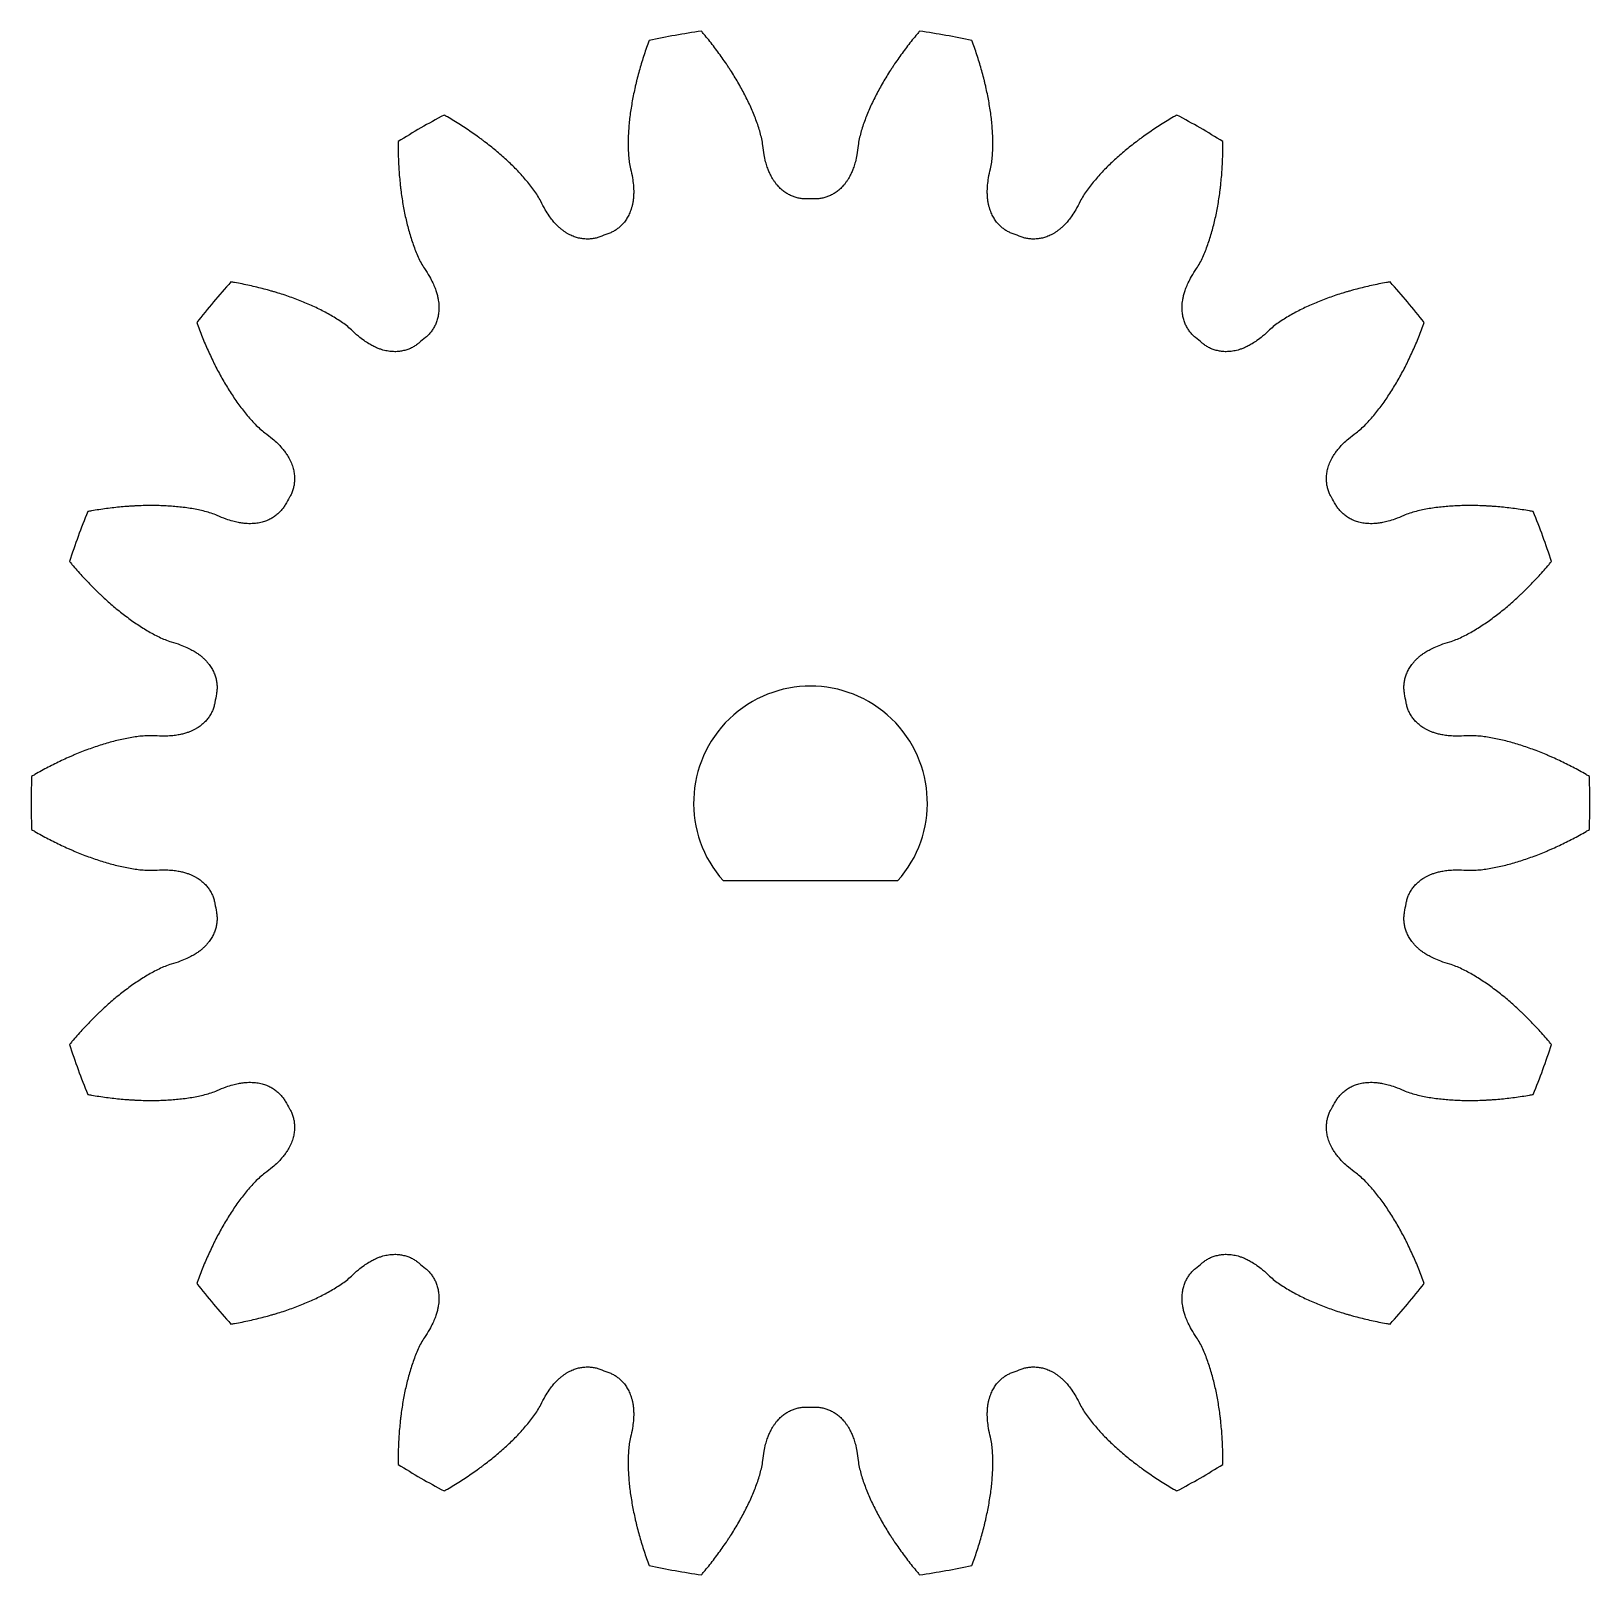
# Model space of a CAD drawing. Header units: millimetres. Extents: x -160 to -140, y 90.1 to 109.9.
import ezdxf

# ---------------------------------------------------------------- set-up
doc = ezdxf.new("R2010")
doc.units = ezdxf.units.MM
doc.linetypes.add('K5LT_BASIC', pattern=[0])
doc.layers.add('Системный слой', color=7, linetype='Continuous', true_color=0xffffff)

msp = doc.modelspace()

# ---------------------------------------------------------------- linework, layer by layer
at = {"layer": 'Системный слой', "color": 150, "linetype": 'K5LT_BASIC', "true_color": 0x0080ff}
msp.add_line((-148.882, 99), (-151.118, 99), dxfattribs=at)
for radius, start, end in [(10, 98.0472, 101.9528), (10, 78.0472, 81.9528), (10, 118.0472, 121.9528), (10, 58.0472, 61.9528), (7.75, 89.5903, 90.4097), (7.75, 109.5903, 110.4097), (7.75, 69.5903, 70.4097), (10, 138.0472, 141.9528), (10, 38.0472, 41.9528), (7.75, 129.5903, 130.4097), (7.75, 49.5903, 50.4097), (7.75, 149.5903, 150.4097), (7.75, 29.5903, 30.4097), (10, 158.0472, 161.9528), (10, 18.0472, 21.9528), (7.75, 169.5903, 170.4097), (1.5, 318.1897, 221.8103), (7.75, 9.5903, 10.4097), (10, 178.0472, 181.9528), (10, 358.0472, 1.9528), (7.75, 189.5903, 190.4097), (7.75, 349.5903, 350.4097), (10, 198.0472, 201.9528), (10, 338.0472, 341.9528), (7.75, 209.5903, 210.4097), (7.75, 329.5903, 330.4097), (7.75, 229.5903, 230.4097), (7.75, 309.5903, 310.4097), (10, 218.0472, 221.9528), (10, 318.0472, 321.9528), (7.75, 249.5903, 250.4097), (7.75, 289.5903, 290.4097), (7.75, 269.5903, 270.4097), (10, 238.0472, 241.9528), (10, 298.0472, 301.9528), (10, 258.0472, 261.9528), (10, 278.0472, 281.9528)]:
    msp.add_arc((-150, 100), radius, start, end, dxfattribs=at)
for points, knots in [([(-151.053, 109.441), (-151.062, 109.455), (-151.071, 109.468), (-151.097, 109.507), (-151.115, 109.532), (-151.151, 109.584), (-151.17, 109.61), (-151.208, 109.661), (-151.227, 109.687), (-151.266, 109.738), (-151.286, 109.763), (-151.327, 109.814), (-151.347, 109.839), (-151.379, 109.877), (-151.389, 109.889), (-151.4, 109.902)], [23.551976, 23.551976, 23.551976, 23.551976, 24.553844, 24.553844, 26.565118, 26.565118, 28.593879, 28.593879, 30.640128, 30.640128, 32.703865, 32.703865, 34.78509, 34.78509, 35.831673, 35.831673, 35.831673, 35.831673]), ([(-148.6, 109.902), (-148.611, 109.889), (-148.621, 109.877), (-148.653, 109.839), (-148.673, 109.814), (-148.714, 109.763), (-148.734, 109.738), (-148.773, 109.687), (-148.792, 109.661), (-148.83, 109.61), (-148.849, 109.584), (-148.885, 109.532), (-148.903, 109.507), (-148.929, 109.468), (-148.938, 109.455), (-148.947, 109.441)], [3.168327, 3.168327, 3.168327, 3.168327, 4.21491, 4.21491, 6.296135, 6.296135, 8.359872, 8.359872, 10.406121, 10.406121, 12.434883, 12.434883, 14.446156, 14.446156, 15.448024, 15.448024, 15.448024, 15.448024]), ([(-152.071, 109.783), (-152.077, 109.768), (-152.082, 109.752), (-152.099, 109.706), (-152.11, 109.676), (-152.13, 109.614), (-152.14, 109.584), (-152.16, 109.522), (-152.169, 109.492), (-152.187, 109.43), (-152.196, 109.4), (-152.213, 109.339), (-152.221, 109.308), (-152.232, 109.263), (-152.236, 109.248), (-152.239, 109.232)], [3.168328, 3.168328, 3.168328, 3.168328, 4.21491, 4.21491, 6.296135, 6.296135, 8.359872, 8.359872, 10.406121, 10.406121, 12.434883, 12.434883, 14.446156, 14.446156, 15.448024, 15.448024, 15.448024, 15.448024]), ([(-147.761, 109.232), (-147.764, 109.248), (-147.768, 109.263), (-147.779, 109.308), (-147.787, 109.339), (-147.804, 109.4), (-147.813, 109.43), (-147.831, 109.492), (-147.84, 109.522), (-147.86, 109.584), (-147.87, 109.614), (-147.89, 109.676), (-147.901, 109.706), (-147.918, 109.752), (-147.923, 109.768), (-147.929, 109.783)], [23.551976, 23.551976, 23.551976, 23.551976, 24.553844, 24.553844, 26.565118, 26.565118, 28.593879, 28.593879, 30.640128, 30.640128, 32.703865, 32.703865, 34.78509, 34.78509, 35.831673, 35.831673, 35.831673, 35.831673]), ([(-150.612, 108.437), (-150.615, 108.464), (-150.62, 108.492), (-150.631, 108.547), (-150.639, 108.574), (-150.654, 108.628), (-150.662, 108.656), (-150.68, 108.71), (-150.69, 108.737), (-150.71, 108.791), (-150.72, 108.818), (-150.742, 108.872), (-150.754, 108.899), (-150.778, 108.953), (-150.791, 108.979), (-150.817, 109.033), (-150.83, 109.06), (-150.857, 109.113), (-150.872, 109.139), (-150.901, 109.192), (-150.916, 109.219), (-150.947, 109.272), (-150.962, 109.298), (-150.994, 109.35), (-151.011, 109.376), (-151.036, 109.415), (-151.045, 109.428), (-151.053, 109.441)], [0, 0, 0, 0, 1.783079, 1.783079, 3.584301, 3.584301, 5.403108, 5.403108, 7.239444, 7.239444, 9.093288, 9.093288, 10.964633, 10.964633, 12.853475, 12.853475, 14.75981, 14.75981, 16.683637, 16.683637, 18.624955, 18.624955, 20.583762, 20.583762, 22.560059, 22.560059, 23.551976, 23.551976, 23.551976, 23.551976]), ([(-148.947, 109.441), (-148.955, 109.428), (-148.964, 109.415), (-148.989, 109.376), (-149.006, 109.35), (-149.038, 109.298), (-149.053, 109.272), (-149.084, 109.219), (-149.099, 109.192), (-149.128, 109.139), (-149.143, 109.113), (-149.17, 109.06), (-149.183, 109.033), (-149.209, 108.979), (-149.222, 108.953), (-149.246, 108.899), (-149.258, 108.872), (-149.28, 108.818), (-149.29, 108.791), (-149.31, 108.737), (-149.32, 108.71), (-149.338, 108.656), (-149.346, 108.628), (-149.361, 108.574), (-149.369, 108.547), (-149.38, 108.492), (-149.385, 108.464), (-149.388, 108.437)], [15.448024, 15.448024, 15.448024, 15.448024, 16.439941, 16.439941, 18.416238, 18.416238, 20.375045, 20.375045, 22.316363, 22.316363, 24.24019, 24.24019, 26.146525, 26.146525, 28.035367, 28.035367, 29.906712, 29.906712, 31.760556, 31.760556, 33.596892, 33.596892, 35.415699, 35.415699, 37.216921, 37.216921, 39, 39, 39, 39]), ([(-152.239, 109.232), (-152.243, 109.217), (-152.247, 109.202), (-152.257, 109.157), (-152.263, 109.127), (-152.276, 109.066), (-152.282, 109.036), (-152.292, 108.976), (-152.297, 108.946), (-152.307, 108.886), (-152.311, 108.857), (-152.319, 108.797), (-152.322, 108.767), (-152.328, 108.708), (-152.331, 108.679), (-152.335, 108.62), (-152.337, 108.591), (-152.339, 108.533), (-152.34, 108.504), (-152.34, 108.446), (-152.34, 108.417), (-152.338, 108.36), (-152.337, 108.332), (-152.332, 108.275), (-152.33, 108.247), (-152.322, 108.192), (-152.317, 108.164), (-152.311, 108.137)], [15.448024, 15.448024, 15.448024, 15.448024, 16.439941, 16.439941, 18.416238, 18.416238, 20.375045, 20.375045, 22.316363, 22.316363, 24.24019, 24.24019, 26.146525, 26.146525, 28.035367, 28.035367, 29.906712, 29.906712, 31.760556, 31.760556, 33.596892, 33.596892, 35.415699, 35.415699, 37.216921, 37.216921, 39, 39, 39, 39]), ([(-147.689, 108.137), (-147.683, 108.164), (-147.678, 108.192), (-147.67, 108.247), (-147.668, 108.275), (-147.663, 108.332), (-147.662, 108.36), (-147.66, 108.417), (-147.66, 108.446), (-147.66, 108.504), (-147.661, 108.533), (-147.663, 108.591), (-147.665, 108.62), (-147.669, 108.679), (-147.672, 108.708), (-147.678, 108.767), (-147.681, 108.797), (-147.689, 108.857), (-147.693, 108.886), (-147.703, 108.946), (-147.708, 108.976), (-147.718, 109.036), (-147.724, 109.066), (-147.737, 109.127), (-147.743, 109.157), (-147.753, 109.202), (-147.757, 109.217), (-147.761, 109.232)], [0, 0, 0, 0, 1.783079, 1.783079, 3.584301, 3.584301, 5.403108, 5.403108, 7.239444, 7.239444, 9.093288, 9.093288, 10.964633, 10.964633, 12.853475, 12.853475, 14.75981, 14.75981, 16.683637, 16.683637, 18.624955, 18.624955, 20.583762, 20.583762, 22.560059, 22.560059, 23.551976, 23.551976, 23.551976, 23.551976]), ([(-154.219, 108.512), (-154.231, 108.521), (-154.244, 108.53), (-154.282, 108.558), (-154.308, 108.576), (-154.36, 108.612), (-154.386, 108.63), (-154.439, 108.665), (-154.466, 108.683), (-154.52, 108.717), (-154.548, 108.734), (-154.603, 108.768), (-154.631, 108.785), (-154.674, 108.809), (-154.688, 108.817), (-154.702, 108.826)], [23.551976, 23.551976, 23.551976, 23.551976, 24.553844, 24.553844, 26.565118, 26.565118, 28.593879, 28.593879, 30.640128, 30.640128, 32.703865, 32.703865, 34.78509, 34.78509, 35.831673, 35.831673, 35.831673, 35.831673]), ([(-145.298, 108.826), (-145.312, 108.817), (-145.326, 108.809), (-145.369, 108.785), (-145.397, 108.768), (-145.452, 108.734), (-145.48, 108.717), (-145.534, 108.683), (-145.561, 108.665), (-145.614, 108.63), (-145.64, 108.612), (-145.692, 108.576), (-145.718, 108.558), (-145.756, 108.53), (-145.769, 108.521), (-145.781, 108.512)], [3.168327, 3.168327, 3.168327, 3.168327, 4.21491, 4.21491, 6.296135, 6.296135, 8.359872, 8.359872, 10.406121, 10.406121, 12.434883, 12.434883, 14.446156, 14.446156, 15.448024, 15.448024, 15.448024, 15.448024]), ([(-155.292, 108.485), (-155.292, 108.468), (-155.292, 108.452), (-155.292, 108.403), (-155.292, 108.371), (-155.29, 108.306), (-155.289, 108.273), (-155.286, 108.209), (-155.285, 108.177), (-155.281, 108.114), (-155.279, 108.082), (-155.273, 108.019), (-155.27, 107.988), (-155.266, 107.941), (-155.264, 107.925), (-155.262, 107.91)], [3.168327, 3.168327, 3.168327, 3.168327, 4.21491, 4.21491, 6.296135, 6.296135, 8.359872, 8.359872, 10.406121, 10.406121, 12.434883, 12.434883, 14.446156, 14.446156, 15.448024, 15.448024, 15.448024, 15.448024]), ([(-153.46, 107.719), (-153.473, 107.743), (-153.487, 107.768), (-153.516, 107.815), (-153.533, 107.838), (-153.565, 107.885), (-153.583, 107.907), (-153.618, 107.952), (-153.636, 107.974), (-153.674, 108.018), (-153.693, 108.04), (-153.732, 108.083), (-153.752, 108.104), (-153.793, 108.147), (-153.814, 108.168), (-153.857, 108.209), (-153.878, 108.229), (-153.923, 108.27), (-153.945, 108.29), (-153.99, 108.33), (-154.014, 108.35), (-154.06, 108.389), (-154.084, 108.408), (-154.132, 108.446), (-154.157, 108.465), (-154.194, 108.493), (-154.206, 108.503), (-154.219, 108.512)], [0, 0, 0, 0, 1.783079, 1.783079, 3.584301, 3.584301, 5.403108, 5.403108, 7.239444, 7.239444, 9.093288, 9.093288, 10.964633, 10.964633, 12.853475, 12.853475, 14.75981, 14.75981, 16.683637, 16.683637, 18.624955, 18.624955, 20.583762, 20.583762, 22.560059, 22.560059, 23.551976, 23.551976, 23.551976, 23.551976]), ([(-150.055, 107.75), (-150.064, 107.75), (-150.072, 107.75), (-150.089, 107.751), (-150.098, 107.751), (-150.115, 107.753), (-150.123, 107.754), (-150.14, 107.757), (-150.149, 107.759), (-150.166, 107.762), (-150.174, 107.764), (-150.191, 107.769), (-150.199, 107.772), (-150.216, 107.777), (-150.224, 107.78), (-150.24, 107.787), (-150.249, 107.791), (-150.265, 107.798), (-150.273, 107.803), (-150.289, 107.811), (-150.297, 107.816), (-150.313, 107.826), (-150.321, 107.831), (-150.337, 107.842), (-150.345, 107.848), (-150.361, 107.861), (-150.368, 107.867), (-150.384, 107.881), (-150.391, 107.888), (-150.407, 107.904), (-150.414, 107.912), (-150.429, 107.929), (-150.437, 107.938), (-150.452, 107.958), (-150.459, 107.968), (-150.474, 107.99), (-150.482, 108.001), (-150.497, 108.026), (-150.504, 108.04), (-150.519, 108.069), (-150.526, 108.084), (-150.541, 108.119), (-150.548, 108.138), (-150.562, 108.18), (-150.569, 108.203), (-150.584, 108.256), (-150.59, 108.286), (-150.603, 108.356), (-150.608, 108.396), (-150.612, 108.437)], [0, 0, 0, 0, 1.228224, 1.228224, 2.458531, 2.458531, 3.693061, 3.693061, 4.93407, 4.93407, 6.183996, 6.183996, 7.445535, 7.445535, 8.721734, 8.721734, 10.016107, 10.016107, 11.332781, 11.332781, 12.676686, 12.676686, 14.053809, 14.053809, 15.471544, 15.471544, 16.939165, 16.939165, 18.468499, 18.468499, 20.074896, 20.074896, 21.778651, 21.778651, 23.607151, 23.607151, 25.598201, 25.598201, 27.80534, 27.80534, 30.306662, 30.306662, 33.220049, 33.220049, 36.730835, 36.730835, 41.145099, 41.145099, 47, 47, 47, 47]), ([(-149.388, 108.437), (-149.392, 108.396), (-149.397, 108.356), (-149.41, 108.286), (-149.416, 108.256), (-149.431, 108.203), (-149.438, 108.18), (-149.452, 108.138), (-149.459, 108.119), (-149.474, 108.084), (-149.481, 108.069), (-149.496, 108.04), (-149.503, 108.026), (-149.518, 108.001), (-149.526, 107.99), (-149.541, 107.968), (-149.548, 107.958), (-149.563, 107.938), (-149.571, 107.929), (-149.586, 107.912), (-149.593, 107.904), (-149.609, 107.888), (-149.616, 107.881), (-149.632, 107.867), (-149.639, 107.861), (-149.655, 107.848), (-149.663, 107.842), (-149.679, 107.831), (-149.687, 107.826), (-149.703, 107.816), (-149.711, 107.811), (-149.727, 107.803), (-149.735, 107.798), (-149.751, 107.791), (-149.76, 107.787), (-149.776, 107.78), (-149.784, 107.777), (-149.801, 107.772), (-149.809, 107.769), (-149.826, 107.764), (-149.834, 107.762), (-149.851, 107.759), (-149.86, 107.757), (-149.877, 107.754), (-149.885, 107.753), (-149.902, 107.751), (-149.911, 107.751), (-149.928, 107.75), (-149.936, 107.75), (-149.945, 107.75)], [0, 0, 0, 0, 5.854901, 5.854901, 10.269165, 10.269165, 13.779951, 13.779951, 16.693338, 16.693338, 19.19466, 19.19466, 21.401799, 21.401799, 23.392849, 23.392849, 25.221349, 25.221349, 26.925104, 26.925104, 28.531501, 28.531501, 30.060835, 30.060835, 31.528456, 31.528456, 32.946191, 32.946191, 34.323314, 34.323314, 35.667219, 35.667219, 36.983893, 36.983893, 38.278266, 38.278266, 39.554465, 39.554465, 40.816004, 40.816004, 42.06593, 42.06593, 43.306939, 43.306939, 44.541469, 44.541469, 45.771776, 45.771776, 47, 47, 47, 47]), ([(-145.781, 108.512), (-145.794, 108.503), (-145.806, 108.493), (-145.843, 108.465), (-145.868, 108.446), (-145.916, 108.408), (-145.94, 108.389), (-145.986, 108.35), (-146.01, 108.33), (-146.055, 108.29), (-146.077, 108.27), (-146.122, 108.229), (-146.143, 108.209), (-146.186, 108.168), (-146.207, 108.147), (-146.248, 108.104), (-146.268, 108.083), (-146.307, 108.04), (-146.326, 108.018), (-146.364, 107.974), (-146.382, 107.952), (-146.417, 107.907), (-146.435, 107.885), (-146.467, 107.838), (-146.484, 107.815), (-146.513, 107.768), (-146.527, 107.743), (-146.54, 107.719)], [15.448024, 15.448024, 15.448024, 15.448024, 16.439941, 16.439941, 18.416238, 18.416238, 20.375045, 20.375045, 22.316363, 22.316363, 24.24019, 24.24019, 26.146525, 26.146525, 28.035367, 28.035367, 29.906712, 29.906712, 31.760556, 31.760556, 33.596892, 33.596892, 35.415699, 35.415699, 37.216921, 37.216921, 39, 39, 39, 39]), ([(-144.738, 107.91), (-144.736, 107.925), (-144.734, 107.941), (-144.73, 107.988), (-144.727, 108.019), (-144.721, 108.082), (-144.719, 108.114), (-144.715, 108.177), (-144.714, 108.209), (-144.711, 108.273), (-144.71, 108.306), (-144.708, 108.371), (-144.708, 108.403), (-144.708, 108.452), (-144.708, 108.468), (-144.708, 108.485)], [23.551976, 23.551976, 23.551976, 23.551976, 24.553844, 24.553844, 26.565118, 26.565118, 28.593879, 28.593879, 30.640128, 30.640128, 32.703865, 32.703865, 34.78509, 34.78509, 35.831673, 35.831673, 35.831673, 35.831673]), ([(-152.311, 108.137), (-152.3, 108.098), (-152.291, 108.058), (-152.28, 107.988), (-152.275, 107.958), (-152.271, 107.903), (-152.269, 107.879), (-152.268, 107.834), (-152.269, 107.814), (-152.271, 107.777), (-152.272, 107.759), (-152.276, 107.727), (-152.278, 107.712), (-152.284, 107.684), (-152.287, 107.67), (-152.293, 107.644), (-152.297, 107.632), (-152.304, 107.609), (-152.308, 107.598), (-152.317, 107.577), (-152.321, 107.566), (-152.33, 107.547), (-152.335, 107.537), (-152.345, 107.519), (-152.35, 107.51), (-152.36, 107.493), (-152.366, 107.485), (-152.377, 107.469), (-152.382, 107.461), (-152.394, 107.446), (-152.4, 107.439), (-152.412, 107.425), (-152.418, 107.419), (-152.431, 107.406), (-152.437, 107.4), (-152.451, 107.388), (-152.457, 107.382), (-152.471, 107.371), (-152.478, 107.366), (-152.492, 107.356), (-152.499, 107.351), (-152.514, 107.342), (-152.521, 107.337), (-152.536, 107.329), (-152.544, 107.325), (-152.559, 107.317), (-152.567, 107.314), (-152.583, 107.307), (-152.59, 107.304), (-152.599, 107.301)], [0, 0, 0, 0, 5.854901, 5.854901, 10.269165, 10.269165, 13.779951, 13.779951, 16.693338, 16.693338, 19.19466, 19.19466, 21.401799, 21.401799, 23.392849, 23.392849, 25.221349, 25.221349, 26.925104, 26.925104, 28.531501, 28.531501, 30.060835, 30.060835, 31.528456, 31.528456, 32.946191, 32.946191, 34.323314, 34.323314, 35.667219, 35.667219, 36.983893, 36.983893, 38.278266, 38.278266, 39.554465, 39.554465, 40.816004, 40.816004, 42.06593, 42.06593, 43.306939, 43.306939, 44.541469, 44.541469, 45.771776, 45.771776, 47, 47, 47, 47]), ([(-147.401, 107.301), (-147.41, 107.304), (-147.417, 107.307), (-147.433, 107.314), (-147.441, 107.317), (-147.456, 107.325), (-147.464, 107.329), (-147.479, 107.337), (-147.486, 107.342), (-147.501, 107.351), (-147.508, 107.356), (-147.522, 107.366), (-147.529, 107.371), (-147.543, 107.382), (-147.549, 107.388), (-147.563, 107.4), (-147.569, 107.406), (-147.582, 107.419), (-147.588, 107.425), (-147.6, 107.439), (-147.606, 107.446), (-147.618, 107.461), (-147.623, 107.469), (-147.634, 107.485), (-147.64, 107.493), (-147.65, 107.51), (-147.655, 107.519), (-147.665, 107.537), (-147.67, 107.547), (-147.679, 107.566), (-147.683, 107.577), (-147.692, 107.598), (-147.696, 107.609), (-147.703, 107.632), (-147.707, 107.644), (-147.713, 107.67), (-147.716, 107.684), (-147.722, 107.712), (-147.724, 107.727), (-147.728, 107.759), (-147.729, 107.777), (-147.731, 107.814), (-147.732, 107.834), (-147.731, 107.879), (-147.729, 107.903), (-147.725, 107.958), (-147.72, 107.988), (-147.709, 108.058), (-147.7, 108.098), (-147.689, 108.137)], [0, 0, 0, 0, 1.228224, 1.228224, 2.458531, 2.458531, 3.693061, 3.693061, 4.93407, 4.93407, 6.183996, 6.183996, 7.445535, 7.445535, 8.721734, 8.721734, 10.016107, 10.016107, 11.332781, 11.332781, 12.676686, 12.676686, 14.053809, 14.053809, 15.471544, 15.471544, 16.939165, 16.939165, 18.468499, 18.468499, 20.074896, 20.074896, 21.778651, 21.778651, 23.607151, 23.607151, 25.598201, 25.598201, 27.80534, 27.80534, 30.306662, 30.306662, 33.220049, 33.220049, 36.730835, 36.730835, 41.145099, 41.145099, 47, 47, 47, 47]), ([(-155.262, 107.91), (-155.26, 107.894), (-155.258, 107.879), (-155.253, 107.833), (-155.248, 107.802), (-155.239, 107.741), (-155.235, 107.711), (-155.224, 107.651), (-155.219, 107.621), (-155.207, 107.561), (-155.201, 107.532), (-155.188, 107.474), (-155.181, 107.445), (-155.166, 107.387), (-155.159, 107.358), (-155.142, 107.302), (-155.134, 107.274), (-155.116, 107.218), (-155.107, 107.191), (-155.088, 107.136), (-155.078, 107.109), (-155.057, 107.056), (-155.045, 107.03), (-155.022, 106.978), (-155.01, 106.953), (-154.984, 106.903), (-154.969, 106.879), (-154.954, 106.856)], [15.448024, 15.448024, 15.448024, 15.448024, 16.439941, 16.439941, 18.416238, 18.416238, 20.375045, 20.375045, 22.316363, 22.316363, 24.24019, 24.24019, 26.146525, 26.146525, 28.035367, 28.035367, 29.906712, 29.906712, 31.760556, 31.760556, 33.596892, 33.596892, 35.415699, 35.415699, 37.216921, 37.216921, 39, 39, 39, 39]), ([(-145.046, 106.856), (-145.031, 106.879), (-145.016, 106.903), (-144.99, 106.953), (-144.978, 106.978), (-144.955, 107.03), (-144.943, 107.056), (-144.922, 107.109), (-144.912, 107.136), (-144.893, 107.191), (-144.884, 107.218), (-144.866, 107.274), (-144.858, 107.302), (-144.841, 107.358), (-144.834, 107.387), (-144.819, 107.445), (-144.812, 107.474), (-144.799, 107.532), (-144.793, 107.561), (-144.781, 107.621), (-144.776, 107.651), (-144.765, 107.711), (-144.761, 107.741), (-144.752, 107.802), (-144.747, 107.833), (-144.742, 107.879), (-144.74, 107.894), (-144.738, 107.91)], [0, 0, 0, 0, 1.783079, 1.783079, 3.584301, 3.584301, 5.403108, 5.403108, 7.239444, 7.239444, 9.093288, 9.093288, 10.964633, 10.964633, 12.853475, 12.853475, 14.75981, 14.75981, 16.683637, 16.683637, 18.624955, 18.624955, 20.583762, 20.583762, 22.560059, 22.560059, 23.551976, 23.551976, 23.551976, 23.551976]), ([(-152.703, 107.263), (-152.711, 107.261), (-152.719, 107.258), (-152.735, 107.253), (-152.743, 107.25), (-152.76, 107.246), (-152.768, 107.244), (-152.785, 107.241), (-152.793, 107.24), (-152.81, 107.238), (-152.819, 107.237), (-152.836, 107.235), (-152.845, 107.235), (-152.863, 107.235), (-152.872, 107.235), (-152.889, 107.235), (-152.898, 107.236), (-152.916, 107.238), (-152.925, 107.239), (-152.943, 107.241), (-152.953, 107.243), (-152.971, 107.247), (-152.98, 107.249), (-152.999, 107.254), (-153.008, 107.257), (-153.027, 107.263), (-153.037, 107.267), (-153.056, 107.275), (-153.066, 107.279), (-153.085, 107.288), (-153.095, 107.293), (-153.116, 107.304), (-153.126, 107.31), (-153.146, 107.323), (-153.157, 107.33), (-153.178, 107.346), (-153.189, 107.354), (-153.212, 107.372), (-153.223, 107.382), (-153.247, 107.405), (-153.259, 107.417), (-153.285, 107.444), (-153.298, 107.46), (-153.326, 107.494), (-153.341, 107.514), (-153.372, 107.559), (-153.388, 107.585), (-153.424, 107.646), (-153.443, 107.682), (-153.46, 107.719)], [0, 0, 0, 0, 1.228224, 1.228224, 2.458531, 2.458531, 3.693061, 3.693061, 4.93407, 4.93407, 6.183996, 6.183996, 7.445535, 7.445535, 8.721734, 8.721734, 10.016107, 10.016107, 11.332781, 11.332781, 12.676686, 12.676686, 14.053809, 14.053809, 15.471544, 15.471544, 16.939165, 16.939165, 18.468499, 18.468499, 20.074896, 20.074896, 21.778651, 21.778651, 23.607151, 23.607151, 25.598201, 25.598201, 27.80534, 27.80534, 30.306662, 30.306662, 33.220049, 33.220049, 36.730835, 36.730835, 41.145099, 41.145099, 47, 47, 47, 47]), ([(-146.54, 107.719), (-146.557, 107.682), (-146.576, 107.646), (-146.612, 107.585), (-146.628, 107.559), (-146.659, 107.514), (-146.674, 107.494), (-146.702, 107.46), (-146.715, 107.444), (-146.741, 107.417), (-146.753, 107.405), (-146.777, 107.382), (-146.788, 107.372), (-146.811, 107.354), (-146.822, 107.346), (-146.843, 107.33), (-146.854, 107.323), (-146.874, 107.31), (-146.884, 107.304), (-146.905, 107.293), (-146.915, 107.288), (-146.934, 107.279), (-146.944, 107.275), (-146.963, 107.267), (-146.973, 107.263), (-146.992, 107.257), (-147.001, 107.254), (-147.02, 107.249), (-147.029, 107.247), (-147.047, 107.243), (-147.057, 107.241), (-147.075, 107.239), (-147.084, 107.238), (-147.102, 107.236), (-147.111, 107.235), (-147.128, 107.235), (-147.137, 107.235), (-147.155, 107.235), (-147.164, 107.235), (-147.181, 107.237), (-147.19, 107.238), (-147.207, 107.24), (-147.215, 107.241), (-147.232, 107.244), (-147.24, 107.246), (-147.257, 107.25), (-147.265, 107.253), (-147.281, 107.258), (-147.289, 107.261), (-147.297, 107.263)], [0, 0, 0, 0, 5.854901, 5.854901, 10.269165, 10.269165, 13.779951, 13.779951, 16.693338, 16.693338, 19.19466, 19.19466, 21.401799, 21.401799, 23.392849, 23.392849, 25.221349, 25.221349, 26.925104, 26.925104, 28.531501, 28.531501, 30.060835, 30.060835, 31.528456, 31.528456, 32.946191, 32.946191, 34.323314, 34.323314, 35.667219, 35.667219, 36.983893, 36.983893, 38.278266, 38.278266, 39.554465, 39.554465, 40.816004, 40.816004, 42.06593, 42.06593, 43.306939, 43.306939, 44.541469, 44.541469, 45.771776, 45.771776, 47, 47, 47, 47]), ([(-154.954, 106.856), (-154.931, 106.823), (-154.909, 106.788), (-154.874, 106.727), (-154.86, 106.7), (-154.837, 106.65), (-154.827, 106.628), (-154.811, 106.586), (-154.804, 106.567), (-154.794, 106.531), (-154.789, 106.514), (-154.782, 106.483), (-154.779, 106.468), (-154.774, 106.439), (-154.772, 106.425), (-154.77, 106.399), (-154.769, 106.386), (-154.768, 106.362), (-154.768, 106.35), (-154.768, 106.327), (-154.769, 106.316), (-154.771, 106.295), (-154.772, 106.284), (-154.775, 106.263), (-154.777, 106.253), (-154.781, 106.234), (-154.783, 106.224), (-154.788, 106.206), (-154.79, 106.196), (-154.796, 106.179), (-154.8, 106.17), (-154.806, 106.153), (-154.81, 106.144), (-154.817, 106.128), (-154.821, 106.12), (-154.83, 106.104), (-154.834, 106.096), (-154.843, 106.081), (-154.848, 106.074), (-154.858, 106.06), (-154.863, 106.053), (-154.873, 106.039), (-154.879, 106.032), (-154.89, 106.019), (-154.896, 106.013), (-154.907, 106.001), (-154.914, 105.995), (-154.926, 105.983), (-154.932, 105.978), (-154.939, 105.972)], [0, 0, 0, 0, 5.854901, 5.854901, 10.269165, 10.269165, 13.779951, 13.779951, 16.693338, 16.693338, 19.19466, 19.19466, 21.401799, 21.401799, 23.392849, 23.392849, 25.221349, 25.221349, 26.925104, 26.925104, 28.531501, 28.531501, 30.060835, 30.060835, 31.528456, 31.528456, 32.946191, 32.946191, 34.323314, 34.323314, 35.667219, 35.667219, 36.983893, 36.983893, 38.278266, 38.278266, 39.554465, 39.554465, 40.816004, 40.816004, 42.06593, 42.06593, 43.306939, 43.306939, 44.541469, 44.541469, 45.771776, 45.771776, 47, 47, 47, 47]), ([(-145.061, 105.972), (-145.068, 105.978), (-145.074, 105.983), (-145.086, 105.995), (-145.093, 106.001), (-145.104, 106.013), (-145.11, 106.019), (-145.121, 106.032), (-145.127, 106.039), (-145.137, 106.053), (-145.142, 106.06), (-145.152, 106.074), (-145.157, 106.081), (-145.166, 106.096), (-145.17, 106.104), (-145.179, 106.12), (-145.183, 106.128), (-145.19, 106.144), (-145.194, 106.153), (-145.2, 106.17), (-145.204, 106.179), (-145.21, 106.196), (-145.212, 106.206), (-145.217, 106.224), (-145.219, 106.234), (-145.223, 106.253), (-145.225, 106.263), (-145.228, 106.284), (-145.229, 106.295), (-145.231, 106.316), (-145.232, 106.327), (-145.232, 106.35), (-145.232, 106.362), (-145.231, 106.386), (-145.23, 106.399), (-145.228, 106.425), (-145.226, 106.439), (-145.221, 106.468), (-145.218, 106.483), (-145.211, 106.514), (-145.206, 106.531), (-145.196, 106.567), (-145.189, 106.586), (-145.173, 106.628), (-145.163, 106.65), (-145.14, 106.7), (-145.126, 106.727), (-145.091, 106.788), (-145.069, 106.823), (-145.046, 106.856)], [0, 0, 0, 0, 1.228224, 1.228224, 2.458531, 2.458531, 3.693061, 3.693061, 4.93407, 4.93407, 6.183996, 6.183996, 7.445535, 7.445535, 8.721734, 8.721734, 10.016107, 10.016107, 11.332781, 11.332781, 12.676686, 12.676686, 14.053809, 14.053809, 15.471544, 15.471544, 16.939165, 16.939165, 18.468499, 18.468499, 20.074896, 20.074896, 21.778651, 21.778651, 23.607151, 23.607151, 25.598201, 25.598201, 27.80534, 27.80534, 30.306662, 30.306662, 33.220049, 33.220049, 36.730835, 36.730835, 41.145099, 41.145099, 47, 47, 47, 47]), ([(-156.876, 106.556), (-156.891, 106.56), (-156.906, 106.564), (-156.951, 106.577), (-156.981, 106.586), (-157.043, 106.602), (-157.073, 106.609), (-157.135, 106.624), (-157.167, 106.632), (-157.229, 106.645), (-157.261, 106.652), (-157.325, 106.665), (-157.357, 106.671), (-157.405, 106.68), (-157.421, 106.682), (-157.437, 106.685)], [23.551976, 23.551976, 23.551976, 23.551976, 24.553844, 24.553844, 26.565118, 26.565118, 28.593879, 28.593879, 30.640128, 30.640128, 32.703865, 32.703865, 34.78509, 34.78509, 35.831673, 35.831673, 35.831673, 35.831673]), ([(-142.563, 106.685), (-142.579, 106.682), (-142.595, 106.68), (-142.643, 106.671), (-142.675, 106.665), (-142.739, 106.652), (-142.771, 106.645), (-142.833, 106.632), (-142.865, 106.624), (-142.927, 106.609), (-142.957, 106.602), (-143.019, 106.586), (-143.049, 106.577), (-143.094, 106.564), (-143.109, 106.56), (-143.124, 106.556)], [3.168328, 3.168328, 3.168328, 3.168328, 4.21491, 4.21491, 6.296135, 6.296135, 8.359872, 8.359872, 10.406121, 10.406121, 12.434883, 12.434883, 14.446156, 14.446156, 15.448024, 15.448024, 15.448024, 15.448024]), ([(-155.891, 106.07), (-155.912, 106.089), (-155.933, 106.107), (-155.977, 106.141), (-156, 106.158), (-156.047, 106.19), (-156.071, 106.205), (-156.12, 106.235), (-156.144, 106.25), (-156.195, 106.278), (-156.22, 106.292), (-156.272, 106.319), (-156.298, 106.332), (-156.351, 106.358), (-156.378, 106.37), (-156.432, 106.395), (-156.459, 106.407), (-156.514, 106.43), (-156.542, 106.441), (-156.599, 106.463), (-156.627, 106.473), (-156.685, 106.494), (-156.714, 106.504), (-156.772, 106.524), (-156.802, 106.533), (-156.846, 106.547), (-156.861, 106.551), (-156.876, 106.556)], [0, 0, 0, 0, 1.783079, 1.783079, 3.584301, 3.584301, 5.403108, 5.403108, 7.239444, 7.239444, 9.093288, 9.093288, 10.964633, 10.964633, 12.853475, 12.853475, 14.75981, 14.75981, 16.683637, 16.683637, 18.624955, 18.624955, 20.583762, 20.583762, 22.560059, 22.560059, 23.551976, 23.551976, 23.551976, 23.551976]), ([(-143.124, 106.556), (-143.139, 106.551), (-143.154, 106.547), (-143.198, 106.533), (-143.228, 106.524), (-143.286, 106.504), (-143.315, 106.494), (-143.373, 106.473), (-143.401, 106.463), (-143.458, 106.441), (-143.486, 106.43), (-143.541, 106.407), (-143.568, 106.395), (-143.622, 106.37), (-143.649, 106.358), (-143.702, 106.332), (-143.728, 106.319), (-143.78, 106.292), (-143.805, 106.278), (-143.856, 106.25), (-143.88, 106.235), (-143.929, 106.205), (-143.953, 106.19), (-144, 106.158), (-144.023, 106.141), (-144.067, 106.107), (-144.088, 106.089), (-144.109, 106.07)], [15.448024, 15.448024, 15.448024, 15.448024, 16.439941, 16.439941, 18.416238, 18.416238, 20.375045, 20.375045, 22.316363, 22.316363, 24.24019, 24.24019, 26.146525, 26.146525, 28.035367, 28.035367, 29.906712, 29.906712, 31.760556, 31.760556, 33.596892, 33.596892, 35.415699, 35.415699, 37.216921, 37.216921, 39, 39, 39, 39]), ([(-157.875, 106.163), (-157.87, 106.148), (-157.864, 106.132), (-157.847, 106.086), (-157.835, 106.056), (-157.812, 105.996), (-157.8, 105.966), (-157.775, 105.906), (-157.763, 105.877), (-157.737, 105.818), (-157.724, 105.789), (-157.698, 105.732), (-157.684, 105.703), (-157.664, 105.661), (-157.657, 105.647), (-157.65, 105.633)], [3.168327, 3.168327, 3.168327, 3.168327, 4.21491, 4.21491, 6.296135, 6.296135, 8.359872, 8.359872, 10.406121, 10.406121, 12.434883, 12.434883, 14.446156, 14.446156, 15.448024, 15.448024, 15.448024, 15.448024]), ([(-155.024, 105.901), (-155.03, 105.896), (-155.037, 105.89), (-155.051, 105.88), (-155.058, 105.875), (-155.072, 105.865), (-155.079, 105.861), (-155.094, 105.852), (-155.101, 105.848), (-155.116, 105.84), (-155.124, 105.836), (-155.14, 105.829), (-155.148, 105.826), (-155.164, 105.819), (-155.173, 105.816), (-155.19, 105.811), (-155.198, 105.808), (-155.216, 105.804), (-155.225, 105.802), (-155.243, 105.798), (-155.252, 105.796), (-155.27, 105.794), (-155.28, 105.793), (-155.299, 105.791), (-155.309, 105.79), (-155.329, 105.79), (-155.339, 105.79), (-155.36, 105.791), (-155.37, 105.791), (-155.392, 105.793), (-155.403, 105.795), (-155.426, 105.798), (-155.437, 105.8), (-155.461, 105.805), (-155.474, 105.808), (-155.499, 105.815), (-155.512, 105.82), (-155.54, 105.829), (-155.554, 105.835), (-155.584, 105.848), (-155.6, 105.855), (-155.633, 105.872), (-155.651, 105.882), (-155.689, 105.904), (-155.709, 105.918), (-155.754, 105.949), (-155.778, 105.968), (-155.833, 106.014), (-155.863, 106.041), (-155.891, 106.07)], [0, 0, 0, 0, 1.228224, 1.228224, 2.458531, 2.458531, 3.693061, 3.693061, 4.93407, 4.93407, 6.183996, 6.183996, 7.445535, 7.445535, 8.721734, 8.721734, 10.016107, 10.016107, 11.332781, 11.332781, 12.676686, 12.676686, 14.053809, 14.053809, 15.471544, 15.471544, 16.939165, 16.939165, 18.468499, 18.468499, 20.074896, 20.074896, 21.778651, 21.778651, 23.607151, 23.607151, 25.598201, 25.598201, 27.80534, 27.80534, 30.306662, 30.306662, 33.220049, 33.220049, 36.730835, 36.730835, 41.145099, 41.145099, 47, 47, 47, 47]), ([(-144.109, 106.07), (-144.137, 106.041), (-144.167, 106.014), (-144.222, 105.968), (-144.246, 105.949), (-144.291, 105.918), (-144.311, 105.904), (-144.349, 105.882), (-144.367, 105.872), (-144.4, 105.855), (-144.416, 105.848), (-144.446, 105.835), (-144.46, 105.829), (-144.488, 105.82), (-144.501, 105.815), (-144.526, 105.808), (-144.539, 105.805), (-144.563, 105.8), (-144.574, 105.798), (-144.597, 105.795), (-144.608, 105.793), (-144.63, 105.791), (-144.64, 105.791), (-144.661, 105.79), (-144.671, 105.79), (-144.691, 105.79), (-144.701, 105.791), (-144.72, 105.793), (-144.73, 105.794), (-144.748, 105.796), (-144.757, 105.798), (-144.775, 105.802), (-144.784, 105.804), (-144.802, 105.808), (-144.81, 105.811), (-144.827, 105.816), (-144.836, 105.819), (-144.852, 105.826), (-144.86, 105.829), (-144.876, 105.836), (-144.884, 105.84), (-144.899, 105.848), (-144.906, 105.852), (-144.921, 105.861), (-144.928, 105.865), (-144.942, 105.875), (-144.949, 105.88), (-144.963, 105.89), (-144.97, 105.896), (-144.976, 105.901)], [0, 0, 0, 0, 5.854901, 5.854901, 10.269165, 10.269165, 13.779951, 13.779951, 16.693338, 16.693338, 19.19466, 19.19466, 21.401799, 21.401799, 23.392849, 23.392849, 25.221349, 25.221349, 26.925104, 26.925104, 28.531501, 28.531501, 30.060835, 30.060835, 31.528456, 31.528456, 32.946191, 32.946191, 34.323314, 34.323314, 35.667219, 35.667219, 36.983893, 36.983893, 38.278266, 38.278266, 39.554465, 39.554465, 40.816004, 40.816004, 42.06593, 42.06593, 43.306939, 43.306939, 44.541469, 44.541469, 45.771776, 45.771776, 47, 47, 47, 47]), ([(-142.35, 105.633), (-142.343, 105.647), (-142.336, 105.661), (-142.316, 105.703), (-142.302, 105.732), (-142.276, 105.789), (-142.263, 105.818), (-142.237, 105.877), (-142.225, 105.906), (-142.2, 105.966), (-142.188, 105.996), (-142.165, 106.056), (-142.153, 106.086), (-142.136, 106.132), (-142.13, 106.148), (-142.125, 106.163)], [23.551976, 23.551976, 23.551976, 23.551976, 24.553844, 24.553844, 26.565118, 26.565118, 28.593879, 28.593879, 30.640128, 30.640128, 32.703865, 32.703865, 34.78509, 34.78509, 35.831673, 35.831673, 35.831673, 35.831673]), ([(-157.65, 105.633), (-157.643, 105.619), (-157.636, 105.605), (-157.615, 105.564), (-157.6, 105.536), (-157.571, 105.482), (-157.556, 105.455), (-157.526, 105.403), (-157.51, 105.376), (-157.479, 105.325), (-157.463, 105.299), (-157.431, 105.249), (-157.414, 105.224), (-157.381, 105.175), (-157.364, 105.15), (-157.33, 105.103), (-157.312, 105.079), (-157.277, 105.033), (-157.259, 105.01), (-157.222, 104.966), (-157.203, 104.944), (-157.165, 104.901), (-157.146, 104.88), (-157.106, 104.84), (-157.086, 104.82), (-157.044, 104.783), (-157.023, 104.765), (-157, 104.748)], [15.448024, 15.448024, 15.448024, 15.448024, 16.439941, 16.439941, 18.416238, 18.416238, 20.375045, 20.375045, 22.316363, 22.316363, 24.24019, 24.24019, 26.146525, 26.146525, 28.035367, 28.035367, 29.906712, 29.906712, 31.760556, 31.760556, 33.596892, 33.596892, 35.415699, 35.415699, 37.216921, 37.216921, 39, 39, 39, 39]), ([(-143, 104.748), (-142.977, 104.765), (-142.956, 104.783), (-142.914, 104.82), (-142.894, 104.84), (-142.854, 104.88), (-142.835, 104.901), (-142.797, 104.944), (-142.778, 104.966), (-142.741, 105.01), (-142.723, 105.033), (-142.688, 105.079), (-142.67, 105.103), (-142.636, 105.15), (-142.619, 105.175), (-142.586, 105.224), (-142.569, 105.249), (-142.537, 105.299), (-142.521, 105.325), (-142.49, 105.376), (-142.474, 105.403), (-142.444, 105.455), (-142.429, 105.482), (-142.4, 105.536), (-142.385, 105.564), (-142.364, 105.605), (-142.357, 105.619), (-142.35, 105.633)], [0, 0, 0, 0, 1.783079, 1.783079, 3.584301, 3.584301, 5.403108, 5.403108, 7.239444, 7.239444, 9.093288, 9.093288, 10.964633, 10.964633, 12.853475, 12.853475, 14.75981, 14.75981, 16.683637, 16.683637, 18.624955, 18.624955, 20.583762, 20.583762, 22.560059, 22.560059, 23.551976, 23.551976, 23.551976, 23.551976]), ([(-157, 104.748), (-156.967, 104.725), (-156.935, 104.7), (-156.881, 104.654), (-156.858, 104.633), (-156.819, 104.595), (-156.803, 104.577), (-156.774, 104.543), (-156.761, 104.528), (-156.738, 104.498), (-156.728, 104.484), (-156.711, 104.456), (-156.703, 104.443), (-156.688, 104.418), (-156.682, 104.406), (-156.671, 104.382), (-156.665, 104.37), (-156.656, 104.348), (-156.652, 104.337), (-156.645, 104.315), (-156.642, 104.304), (-156.636, 104.283), (-156.633, 104.273), (-156.629, 104.253), (-156.627, 104.243), (-156.624, 104.223), (-156.623, 104.213), (-156.622, 104.194), (-156.621, 104.184), (-156.62, 104.166), (-156.62, 104.156), (-156.621, 104.138), (-156.621, 104.129), (-156.623, 104.111), (-156.624, 104.102), (-156.626, 104.084), (-156.628, 104.075), (-156.631, 104.058), (-156.633, 104.05), (-156.637, 104.033), (-156.64, 104.025), (-156.645, 104.008), (-156.648, 104), (-156.654, 103.984), (-156.657, 103.976), (-156.664, 103.96), (-156.668, 103.953), (-156.675, 103.938), (-156.68, 103.93), (-156.684, 103.923)], [0, 0, 0, 0, 5.854901, 5.854901, 10.269165, 10.269165, 13.779951, 13.779951, 16.693338, 16.693338, 19.19466, 19.19466, 21.401799, 21.401799, 23.392849, 23.392849, 25.221349, 25.221349, 26.925104, 26.925104, 28.531501, 28.531501, 30.060835, 30.060835, 31.528456, 31.528456, 32.946191, 32.946191, 34.323314, 34.323314, 35.667219, 35.667219, 36.983893, 36.983893, 38.278266, 38.278266, 39.554465, 39.554465, 40.816004, 40.816004, 42.06593, 42.06593, 43.306939, 43.306939, 44.541469, 44.541469, 45.771776, 45.771776, 47, 47, 47, 47]), ([(-143.316, 103.923), (-143.32, 103.93), (-143.325, 103.938), (-143.332, 103.953), (-143.336, 103.96), (-143.343, 103.976), (-143.346, 103.984), (-143.352, 104), (-143.355, 104.008), (-143.36, 104.025), (-143.363, 104.033), (-143.367, 104.05), (-143.369, 104.058), (-143.372, 104.075), (-143.374, 104.084), (-143.376, 104.102), (-143.377, 104.111), (-143.379, 104.129), (-143.379, 104.138), (-143.38, 104.156), (-143.38, 104.166), (-143.379, 104.184), (-143.378, 104.194), (-143.377, 104.213), (-143.376, 104.223), (-143.373, 104.243), (-143.371, 104.253), (-143.367, 104.273), (-143.364, 104.283), (-143.358, 104.304), (-143.355, 104.315), (-143.348, 104.337), (-143.344, 104.348), (-143.335, 104.37), (-143.329, 104.382), (-143.318, 104.406), (-143.312, 104.418), (-143.297, 104.443), (-143.289, 104.456), (-143.272, 104.484), (-143.262, 104.498), (-143.239, 104.528), (-143.226, 104.543), (-143.197, 104.577), (-143.181, 104.595), (-143.142, 104.633), (-143.119, 104.654), (-143.065, 104.7), (-143.033, 104.725), (-143, 104.748)], [0, 0, 0, 0, 1.228224, 1.228224, 2.458531, 2.458531, 3.693061, 3.693061, 4.93407, 4.93407, 6.183996, 6.183996, 7.445535, 7.445535, 8.721734, 8.721734, 10.016107, 10.016107, 11.332781, 11.332781, 12.676686, 12.676686, 14.053809, 14.053809, 15.471544, 15.471544, 16.939165, 16.939165, 18.468499, 18.468499, 20.074896, 20.074896, 21.778651, 21.778651, 23.607151, 23.607151, 25.598201, 25.598201, 27.80534, 27.80534, 30.306662, 30.306662, 33.220049, 33.220049, 36.730835, 36.730835, 41.145099, 41.145099, 47, 47, 47, 47]), ([(-158.703, 103.809), (-158.719, 103.808), (-158.734, 103.807), (-158.781, 103.803), (-158.813, 103.801), (-158.876, 103.795), (-158.907, 103.792), (-158.971, 103.785), (-159.002, 103.781), (-159.066, 103.772), (-159.098, 103.768), (-159.162, 103.758), (-159.194, 103.753), (-159.243, 103.744), (-159.259, 103.741), (-159.275, 103.738)], [23.551976, 23.551976, 23.551976, 23.551976, 24.553844, 24.553844, 26.565118, 26.565118, 28.593879, 28.593879, 30.640128, 30.640128, 32.703865, 32.703865, 34.78509, 34.78509, 35.831673, 35.831673, 35.831673, 35.831673]), ([(-157.612, 103.689), (-157.638, 103.699), (-157.664, 103.709), (-157.717, 103.727), (-157.745, 103.734), (-157.799, 103.748), (-157.827, 103.754), (-157.883, 103.766), (-157.911, 103.771), (-157.968, 103.781), (-157.997, 103.785), (-158.055, 103.793), (-158.084, 103.796), (-158.142, 103.802), (-158.172, 103.805), (-158.231, 103.809), (-158.261, 103.811), (-158.321, 103.814), (-158.351, 103.815), (-158.411, 103.816), (-158.442, 103.816), (-158.503, 103.816), (-158.533, 103.816), (-158.595, 103.814), (-158.626, 103.813), (-158.672, 103.81), (-158.688, 103.81), (-158.703, 103.809)], [0, 0, 0, 0, 1.783079, 1.783079, 3.584301, 3.584301, 5.403108, 5.403108, 7.239444, 7.239444, 9.093288, 9.093288, 10.964633, 10.964633, 12.853475, 12.853475, 14.75981, 14.75981, 16.683637, 16.683637, 18.624955, 18.624955, 20.583762, 20.583762, 22.560059, 22.560059, 23.551976, 23.551976, 23.551976, 23.551976]), ([(-156.739, 103.827), (-156.743, 103.82), (-156.748, 103.812), (-156.757, 103.798), (-156.762, 103.791), (-156.772, 103.777), (-156.777, 103.77), (-156.788, 103.757), (-156.794, 103.751), (-156.805, 103.738), (-156.811, 103.732), (-156.824, 103.719), (-156.83, 103.713), (-156.843, 103.702), (-156.85, 103.696), (-156.864, 103.685), (-156.871, 103.68), (-156.886, 103.67), (-156.894, 103.665), (-156.91, 103.655), (-156.918, 103.651), (-156.934, 103.642), (-156.943, 103.637), (-156.96, 103.629), (-156.969, 103.625), (-156.988, 103.618), (-156.997, 103.615), (-157.017, 103.608), (-157.027, 103.605), (-157.048, 103.6), (-157.059, 103.597), (-157.082, 103.593), (-157.093, 103.591), (-157.117, 103.587), (-157.13, 103.586), (-157.156, 103.584), (-157.17, 103.583), (-157.199, 103.583), (-157.215, 103.583), (-157.247, 103.585), (-157.264, 103.587), (-157.302, 103.591), (-157.321, 103.594), (-157.365, 103.603), (-157.389, 103.608), (-157.442, 103.623), (-157.471, 103.632), (-157.538, 103.656), (-157.575, 103.671), (-157.612, 103.689)], [0, 0, 0, 0, 1.228224, 1.228224, 2.458531, 2.458531, 3.693061, 3.693061, 4.93407, 4.93407, 6.183996, 6.183996, 7.445535, 7.445535, 8.721734, 8.721734, 10.016107, 10.016107, 11.332781, 11.332781, 12.676686, 12.676686, 14.053809, 14.053809, 15.471544, 15.471544, 16.939165, 16.939165, 18.468499, 18.468499, 20.074896, 20.074896, 21.778651, 21.778651, 23.607151, 23.607151, 25.598201, 25.598201, 27.80534, 27.80534, 30.306662, 30.306662, 33.220049, 33.220049, 36.730835, 36.730835, 41.145099, 41.145099, 47, 47, 47, 47]), ([(-142.388, 103.689), (-142.425, 103.671), (-142.462, 103.656), (-142.529, 103.632), (-142.558, 103.623), (-142.611, 103.608), (-142.635, 103.603), (-142.679, 103.594), (-142.698, 103.591), (-142.736, 103.587), (-142.753, 103.585), (-142.785, 103.583), (-142.801, 103.583), (-142.83, 103.583), (-142.844, 103.584), (-142.87, 103.586), (-142.883, 103.587), (-142.907, 103.591), (-142.918, 103.593), (-142.941, 103.597), (-142.952, 103.6), (-142.973, 103.605), (-142.983, 103.608), (-143.003, 103.615), (-143.012, 103.618), (-143.031, 103.625), (-143.04, 103.629), (-143.057, 103.637), (-143.066, 103.642), (-143.082, 103.651), (-143.09, 103.655), (-143.106, 103.665), (-143.114, 103.67), (-143.129, 103.68), (-143.136, 103.685), (-143.15, 103.696), (-143.157, 103.702), (-143.17, 103.713), (-143.176, 103.719), (-143.189, 103.732), (-143.195, 103.738), (-143.206, 103.751), (-143.212, 103.757), (-143.223, 103.77), (-143.228, 103.777), (-143.238, 103.791), (-143.243, 103.798), (-143.252, 103.812), (-143.257, 103.82), (-143.261, 103.827)], [0, 0, 0, 0, 5.854901, 5.854901, 10.269165, 10.269165, 13.779951, 13.779951, 16.693338, 16.693338, 19.19466, 19.19466, 21.401799, 21.401799, 23.392849, 23.392849, 25.221349, 25.221349, 26.925104, 26.925104, 28.531501, 28.531501, 30.060835, 30.060835, 31.528456, 31.528456, 32.946191, 32.946191, 34.323314, 34.323314, 35.667219, 35.667219, 36.983893, 36.983893, 38.278266, 38.278266, 39.554465, 39.554465, 40.816004, 40.816004, 42.06593, 42.06593, 43.306939, 43.306939, 44.541469, 44.541469, 45.771776, 45.771776, 47, 47, 47, 47]), ([(-141.297, 103.809), (-141.312, 103.81), (-141.328, 103.81), (-141.374, 103.813), (-141.405, 103.814), (-141.467, 103.816), (-141.497, 103.816), (-141.558, 103.816), (-141.589, 103.816), (-141.649, 103.815), (-141.679, 103.814), (-141.739, 103.811), (-141.769, 103.809), (-141.828, 103.805), (-141.858, 103.802), (-141.916, 103.796), (-141.945, 103.793), (-142.003, 103.785), (-142.032, 103.781), (-142.089, 103.771), (-142.117, 103.766), (-142.173, 103.754), (-142.201, 103.748), (-142.255, 103.734), (-142.283, 103.727), (-142.336, 103.709), (-142.362, 103.699), (-142.388, 103.689)], [15.448024, 15.448024, 15.448024, 15.448024, 16.439941, 16.439941, 18.416238, 18.416238, 20.375045, 20.375045, 22.316363, 22.316363, 24.24019, 24.24019, 26.146525, 26.146525, 28.035367, 28.035367, 29.906712, 29.906712, 31.760556, 31.760556, 33.596892, 33.596892, 35.415699, 35.415699, 37.216921, 37.216921, 39, 39, 39, 39]), ([(-140.725, 103.738), (-140.741, 103.741), (-140.757, 103.744), (-140.806, 103.753), (-140.838, 103.758), (-140.902, 103.768), (-140.934, 103.772), (-140.998, 103.781), (-141.029, 103.785), (-141.093, 103.792), (-141.124, 103.795), (-141.187, 103.801), (-141.219, 103.803), (-141.266, 103.807), (-141.281, 103.808), (-141.297, 103.809)], [3.168327, 3.168327, 3.168327, 3.168327, 4.21491, 4.21491, 6.296135, 6.296135, 8.359872, 8.359872, 10.406121, 10.406121, 12.434883, 12.434883, 14.446156, 14.446156, 15.448024, 15.448024, 15.448024, 15.448024]), ([(-159.508, 103.098), (-159.498, 103.085), (-159.487, 103.073), (-159.455, 103.035), (-159.434, 103.011), (-159.391, 102.962), (-159.37, 102.938), (-159.326, 102.891), (-159.305, 102.867), (-159.261, 102.821), (-159.239, 102.798), (-159.194, 102.753), (-159.172, 102.731), (-159.138, 102.698), (-159.126, 102.687), (-159.115, 102.677)], [3.168327, 3.168327, 3.168327, 3.168327, 4.21491, 4.21491, 6.296135, 6.296135, 8.359872, 8.359872, 10.406121, 10.406121, 12.434883, 12.434883, 14.446156, 14.446156, 15.448024, 15.448024, 15.448024, 15.448024]), ([(-140.885, 102.677), (-140.874, 102.687), (-140.862, 102.698), (-140.828, 102.731), (-140.806, 102.753), (-140.761, 102.798), (-140.739, 102.821), (-140.695, 102.867), (-140.674, 102.891), (-140.63, 102.938), (-140.609, 102.962), (-140.566, 103.011), (-140.545, 103.035), (-140.513, 103.073), (-140.502, 103.085), (-140.492, 103.098)], [23.551976, 23.551976, 23.551976, 23.551976, 24.553844, 24.553844, 26.565118, 26.565118, 28.593879, 28.593879, 30.640128, 30.640128, 32.703865, 32.703865, 34.78509, 34.78509, 35.831673, 35.831673, 35.831673, 35.831673]), ([(-159.115, 102.677), (-159.104, 102.666), (-159.093, 102.655), (-159.058, 102.624), (-159.036, 102.603), (-158.989, 102.562), (-158.966, 102.542), (-158.92, 102.503), (-158.896, 102.483), (-158.849, 102.445), (-158.826, 102.427), (-158.778, 102.391), (-158.754, 102.373), (-158.706, 102.338), (-158.682, 102.321), (-158.633, 102.288), (-158.608, 102.272), (-158.559, 102.241), (-158.534, 102.225), (-158.485, 102.196), (-158.46, 102.182), (-158.409, 102.155), (-158.384, 102.142), (-158.333, 102.118), (-158.307, 102.106), (-158.255, 102.085), (-158.229, 102.076), (-158.202, 102.067)], [15.448024, 15.448024, 15.448024, 15.448024, 16.439941, 16.439941, 18.416238, 18.416238, 20.375045, 20.375045, 22.316363, 22.316363, 24.24019, 24.24019, 26.146525, 26.146525, 28.035367, 28.035367, 29.906712, 29.906712, 31.760556, 31.760556, 33.596892, 33.596892, 35.415699, 35.415699, 37.216921, 37.216921, 39, 39, 39, 39]), ([(-141.798, 102.067), (-141.771, 102.076), (-141.745, 102.085), (-141.693, 102.106), (-141.667, 102.118), (-141.616, 102.142), (-141.591, 102.155), (-141.54, 102.182), (-141.515, 102.196), (-141.466, 102.225), (-141.441, 102.241), (-141.392, 102.272), (-141.367, 102.288), (-141.318, 102.321), (-141.294, 102.338), (-141.246, 102.373), (-141.222, 102.391), (-141.174, 102.427), (-141.151, 102.445), (-141.104, 102.483), (-141.08, 102.503), (-141.034, 102.542), (-141.011, 102.562), (-140.964, 102.603), (-140.942, 102.624), (-140.907, 102.655), (-140.896, 102.666), (-140.885, 102.677)], [0, 0, 0, 0, 1.783079, 1.783079, 3.584301, 3.584301, 5.403108, 5.403108, 7.239444, 7.239444, 9.093288, 9.093288, 10.964633, 10.964633, 12.853475, 12.853475, 14.75981, 14.75981, 16.683637, 16.683637, 18.624955, 18.624955, 20.583762, 20.583762, 22.560059, 22.560059, 23.551976, 23.551976, 23.551976, 23.551976]), ([(-158.202, 102.067), (-158.163, 102.057), (-158.124, 102.045), (-158.058, 102.02), (-158.029, 102.008), (-157.98, 101.985), (-157.958, 101.974), (-157.919, 101.953), (-157.902, 101.942), (-157.87, 101.922), (-157.856, 101.912), (-157.83, 101.892), (-157.818, 101.883), (-157.796, 101.864), (-157.786, 101.855), (-157.767, 101.836), (-157.758, 101.827), (-157.742, 101.809), (-157.734, 101.8), (-157.72, 101.782), (-157.713, 101.773), (-157.701, 101.755), (-157.695, 101.746), (-157.684, 101.729), (-157.679, 101.72), (-157.669, 101.703), (-157.665, 101.694), (-157.657, 101.676), (-157.653, 101.668), (-157.646, 101.65), (-157.643, 101.641), (-157.637, 101.624), (-157.634, 101.615), (-157.629, 101.598), (-157.627, 101.589), (-157.623, 101.572), (-157.622, 101.563), (-157.619, 101.546), (-157.618, 101.537), (-157.616, 101.52), (-157.616, 101.511), (-157.615, 101.494), (-157.615, 101.485), (-157.615, 101.468), (-157.615, 101.459), (-157.617, 101.442), (-157.617, 101.434), (-157.62, 101.417), (-157.621, 101.409), (-157.622, 101.4)], [0, 0, 0, 0, 5.854901, 5.854901, 10.269165, 10.269165, 13.779951, 13.779951, 16.693338, 16.693338, 19.19466, 19.19466, 21.401799, 21.401799, 23.392849, 23.392849, 25.221349, 25.221349, 26.925104, 26.925104, 28.531501, 28.531501, 30.060835, 30.060835, 31.528456, 31.528456, 32.946191, 32.946191, 34.323314, 34.323314, 35.667219, 35.667219, 36.983893, 36.983893, 38.278266, 38.278266, 39.554465, 39.554465, 40.816004, 40.816004, 42.06593, 42.06593, 43.306939, 43.306939, 44.541469, 44.541469, 45.771776, 45.771776, 47, 47, 47, 47]), ([(-142.378, 101.4), (-142.379, 101.409), (-142.38, 101.417), (-142.383, 101.434), (-142.383, 101.442), (-142.385, 101.459), (-142.385, 101.468), (-142.385, 101.485), (-142.385, 101.494), (-142.384, 101.511), (-142.384, 101.52), (-142.382, 101.537), (-142.381, 101.546), (-142.378, 101.563), (-142.377, 101.572), (-142.373, 101.589), (-142.371, 101.598), (-142.366, 101.615), (-142.363, 101.624), (-142.357, 101.641), (-142.354, 101.65), (-142.347, 101.668), (-142.343, 101.676), (-142.335, 101.694), (-142.331, 101.703), (-142.321, 101.72), (-142.316, 101.729), (-142.305, 101.746), (-142.299, 101.755), (-142.287, 101.773), (-142.28, 101.782), (-142.266, 101.8), (-142.258, 101.809), (-142.242, 101.827), (-142.233, 101.836), (-142.214, 101.855), (-142.204, 101.864), (-142.182, 101.883), (-142.17, 101.892), (-142.144, 101.912), (-142.13, 101.922), (-142.098, 101.942), (-142.081, 101.953), (-142.042, 101.974), (-142.02, 101.985), (-141.971, 102.008), (-141.942, 102.02), (-141.876, 102.045), (-141.837, 102.057), (-141.798, 102.067)], [0, 0, 0, 0, 1.228224, 1.228224, 2.458531, 2.458531, 3.693061, 3.693061, 4.93407, 4.93407, 6.183996, 6.183996, 7.445535, 7.445535, 8.721734, 8.721734, 10.016107, 10.016107, 11.332781, 11.332781, 12.676686, 12.676686, 14.053809, 14.053809, 15.471544, 15.471544, 16.939165, 16.939165, 18.468499, 18.468499, 20.074896, 20.074896, 21.778651, 21.778651, 23.607151, 23.607151, 25.598201, 25.598201, 27.80534, 27.80534, 30.306662, 30.306662, 33.220049, 33.220049, 36.730835, 36.730835, 41.145099, 41.145099, 47, 47, 47, 47]), ([(-157.642, 101.291), (-157.643, 101.283), (-157.645, 101.274), (-157.649, 101.258), (-157.651, 101.25), (-157.655, 101.233), (-157.658, 101.225), (-157.664, 101.209), (-157.667, 101.201), (-157.673, 101.185), (-157.677, 101.177), (-157.684, 101.161), (-157.688, 101.154), (-157.697, 101.138), (-157.701, 101.131), (-157.711, 101.115), (-157.716, 101.108), (-157.726, 101.093), (-157.732, 101.086), (-157.743, 101.072), (-157.749, 101.064), (-157.762, 101.05), (-157.768, 101.044), (-157.782, 101.03), (-157.789, 101.023), (-157.804, 101.01), (-157.812, 101.003), (-157.828, 100.991), (-157.837, 100.984), (-157.854, 100.972), (-157.864, 100.966), (-157.883, 100.954), (-157.894, 100.948), (-157.915, 100.937), (-157.927, 100.931), (-157.951, 100.92), (-157.963, 100.915), (-157.991, 100.905), (-158.005, 100.9), (-158.036, 100.89), (-158.053, 100.886), (-158.089, 100.877), (-158.109, 100.874), (-158.153, 100.866), (-158.177, 100.864), (-158.232, 100.859), (-158.263, 100.858), (-158.334, 100.857), (-158.374, 100.859), (-158.415, 100.863)], [0, 0, 0, 0, 1.228224, 1.228224, 2.458531, 2.458531, 3.693061, 3.693061, 4.93407, 4.93407, 6.183996, 6.183996, 7.445535, 7.445535, 8.721734, 8.721734, 10.016107, 10.016107, 11.332781, 11.332781, 12.676686, 12.676686, 14.053809, 14.053809, 15.471544, 15.471544, 16.939165, 16.939165, 18.468499, 18.468499, 20.074896, 20.074896, 21.778651, 21.778651, 23.607151, 23.607151, 25.598201, 25.598201, 27.80534, 27.80534, 30.306662, 30.306662, 33.220049, 33.220049, 36.730835, 36.730835, 41.145099, 41.145099, 47, 47, 47, 47]), ([(-141.585, 100.863), (-141.626, 100.859), (-141.666, 100.857), (-141.737, 100.858), (-141.768, 100.859), (-141.823, 100.864), (-141.847, 100.866), (-141.891, 100.874), (-141.911, 100.877), (-141.947, 100.886), (-141.964, 100.89), (-141.995, 100.9), (-142.009, 100.905), (-142.037, 100.915), (-142.049, 100.92), (-142.073, 100.931), (-142.085, 100.937), (-142.106, 100.948), (-142.117, 100.954), (-142.136, 100.966), (-142.146, 100.972), (-142.163, 100.984), (-142.172, 100.991), (-142.188, 101.003), (-142.196, 101.01), (-142.211, 101.023), (-142.218, 101.03), (-142.232, 101.044), (-142.238, 101.05), (-142.251, 101.064), (-142.257, 101.072), (-142.268, 101.086), (-142.274, 101.093), (-142.284, 101.108), (-142.289, 101.115), (-142.299, 101.131), (-142.303, 101.138), (-142.312, 101.154), (-142.316, 101.161), (-142.323, 101.177), (-142.327, 101.185), (-142.333, 101.201), (-142.336, 101.209), (-142.342, 101.225), (-142.345, 101.233), (-142.349, 101.25), (-142.351, 101.258), (-142.355, 101.274), (-142.357, 101.283), (-142.358, 101.291)], [0, 0, 0, 0, 5.854901, 5.854901, 10.269165, 10.269165, 13.779951, 13.779951, 16.693338, 16.693338, 19.19466, 19.19466, 21.401799, 21.401799, 23.392849, 23.392849, 25.221349, 25.221349, 26.925104, 26.925104, 28.531501, 28.531501, 30.060835, 30.060835, 31.528456, 31.528456, 32.946191, 32.946191, 34.323314, 34.323314, 35.667219, 35.667219, 36.983893, 36.983893, 38.278266, 38.278266, 39.554465, 39.554465, 40.816004, 40.816004, 42.06593, 42.06593, 43.306939, 43.306939, 44.541469, 44.541469, 45.771776, 45.771776, 47, 47, 47, 47]), ([(-158.415, 100.863), (-158.442, 100.864), (-158.47, 100.864), (-158.526, 100.862), (-158.555, 100.86), (-158.611, 100.855), (-158.639, 100.851), (-158.696, 100.843), (-158.724, 100.838), (-158.781, 100.828), (-158.809, 100.822), (-158.866, 100.809), (-158.895, 100.803), (-158.952, 100.788), (-158.98, 100.781), (-159.038, 100.764), (-159.066, 100.756), (-159.123, 100.738), (-159.152, 100.729), (-159.209, 100.709), (-159.238, 100.699), (-159.295, 100.678), (-159.324, 100.667), (-159.381, 100.644), (-159.41, 100.633), (-159.452, 100.615), (-159.467, 100.608), (-159.481, 100.602)], [0, 0, 0, 0, 1.783079, 1.783079, 3.584301, 3.584301, 5.403108, 5.403108, 7.239444, 7.239444, 9.093288, 9.093288, 10.964633, 10.964633, 12.853475, 12.853475, 14.75981, 14.75981, 16.683637, 16.683637, 18.624955, 18.624955, 20.583762, 20.583762, 22.560059, 22.560059, 23.551976, 23.551976, 23.551976, 23.551976]), ([(-140.519, 100.602), (-140.533, 100.608), (-140.548, 100.615), (-140.59, 100.633), (-140.619, 100.644), (-140.676, 100.667), (-140.705, 100.678), (-140.762, 100.699), (-140.791, 100.709), (-140.848, 100.729), (-140.877, 100.738), (-140.934, 100.756), (-140.962, 100.764), (-141.02, 100.781), (-141.048, 100.788), (-141.105, 100.803), (-141.134, 100.809), (-141.191, 100.822), (-141.219, 100.828), (-141.276, 100.838), (-141.304, 100.843), (-141.361, 100.851), (-141.389, 100.855), (-141.445, 100.86), (-141.474, 100.862), (-141.53, 100.864), (-141.558, 100.864), (-141.585, 100.863)], [15.448024, 15.448024, 15.448024, 15.448024, 16.439941, 16.439941, 18.416238, 18.416238, 20.375045, 20.375045, 22.316363, 22.316363, 24.24019, 24.24019, 26.146525, 26.146525, 28.035367, 28.035367, 29.906712, 29.906712, 31.760556, 31.760556, 33.596892, 33.596892, 35.415699, 35.415699, 37.216921, 37.216921, 39, 39, 39, 39]), ([(-159.481, 100.602), (-159.495, 100.596), (-159.51, 100.59), (-159.553, 100.571), (-159.581, 100.557), (-159.638, 100.53), (-159.667, 100.517), (-159.724, 100.488), (-159.753, 100.474), (-159.81, 100.444), (-159.838, 100.429), (-159.895, 100.397), (-159.923, 100.382), (-159.966, 100.357), (-159.98, 100.349), (-159.994, 100.341)], [23.551976, 23.551976, 23.551976, 23.551976, 24.553844, 24.553844, 26.565118, 26.565118, 28.593879, 28.593879, 30.640128, 30.640128, 32.703865, 32.703865, 34.78509, 34.78509, 35.831673, 35.831673, 35.831673, 35.831673]), ([(-140.006, 100.341), (-140.02, 100.349), (-140.034, 100.357), (-140.077, 100.382), (-140.105, 100.397), (-140.162, 100.429), (-140.19, 100.444), (-140.247, 100.474), (-140.276, 100.488), (-140.333, 100.517), (-140.362, 100.53), (-140.419, 100.557), (-140.447, 100.571), (-140.49, 100.59), (-140.505, 100.596), (-140.519, 100.602)], [3.168327, 3.168327, 3.168327, 3.168327, 4.21491, 4.21491, 6.296135, 6.296135, 8.359872, 8.359872, 10.406121, 10.406121, 12.434883, 12.434883, 14.446156, 14.446156, 15.448024, 15.448024, 15.448024, 15.448024]), ([(-159.994, 99.659), (-159.98, 99.651), (-159.966, 99.643), (-159.923, 99.618), (-159.895, 99.603), (-159.838, 99.571), (-159.81, 99.556), (-159.753, 99.526), (-159.724, 99.512), (-159.667, 99.483), (-159.638, 99.47), (-159.581, 99.443), (-159.553, 99.429), (-159.51, 99.41), (-159.495, 99.404), (-159.481, 99.398)], [3.168327, 3.168327, 3.168327, 3.168327, 4.21491, 4.21491, 6.296135, 6.296135, 8.359872, 8.359872, 10.406121, 10.406121, 12.434883, 12.434883, 14.446156, 14.446156, 15.448024, 15.448024, 15.448024, 15.448024]), ([(-140.519, 99.398), (-140.505, 99.404), (-140.49, 99.41), (-140.447, 99.429), (-140.419, 99.443), (-140.362, 99.47), (-140.333, 99.483), (-140.276, 99.512), (-140.247, 99.526), (-140.19, 99.556), (-140.162, 99.571), (-140.105, 99.603), (-140.077, 99.618), (-140.034, 99.643), (-140.02, 99.651), (-140.006, 99.659)], [23.551976, 23.551976, 23.551976, 23.551976, 24.553844, 24.553844, 26.565118, 26.565118, 28.593879, 28.593879, 30.640128, 30.640128, 32.703865, 32.703865, 34.78509, 34.78509, 35.831673, 35.831673, 35.831673, 35.831673]), ([(-159.481, 99.398), (-159.467, 99.392), (-159.452, 99.385), (-159.41, 99.367), (-159.381, 99.356), (-159.324, 99.333), (-159.295, 99.322), (-159.238, 99.301), (-159.209, 99.291), (-159.152, 99.271), (-159.123, 99.262), (-159.066, 99.244), (-159.038, 99.236), (-158.98, 99.219), (-158.952, 99.212), (-158.895, 99.197), (-158.866, 99.191), (-158.809, 99.178), (-158.781, 99.172), (-158.724, 99.162), (-158.696, 99.157), (-158.639, 99.149), (-158.611, 99.145), (-158.555, 99.14), (-158.526, 99.138), (-158.47, 99.136), (-158.442, 99.136), (-158.415, 99.137)], [15.448024, 15.448024, 15.448024, 15.448024, 16.439941, 16.439941, 18.416238, 18.416238, 20.375045, 20.375045, 22.316363, 22.316363, 24.24019, 24.24019, 26.146525, 26.146525, 28.035367, 28.035367, 29.906712, 29.906712, 31.760556, 31.760556, 33.596892, 33.596892, 35.415699, 35.415699, 37.216921, 37.216921, 39, 39, 39, 39]), ([(-141.585, 99.137), (-141.558, 99.136), (-141.53, 99.136), (-141.474, 99.138), (-141.445, 99.14), (-141.389, 99.145), (-141.361, 99.149), (-141.304, 99.157), (-141.276, 99.162), (-141.219, 99.172), (-141.191, 99.178), (-141.134, 99.191), (-141.105, 99.197), (-141.048, 99.212), (-141.02, 99.219), (-140.962, 99.236), (-140.934, 99.244), (-140.877, 99.262), (-140.848, 99.271), (-140.791, 99.291), (-140.762, 99.301), (-140.705, 99.322), (-140.676, 99.333), (-140.619, 99.356), (-140.59, 99.367), (-140.548, 99.385), (-140.533, 99.392), (-140.519, 99.398)], [0, 0, 0, 0, 1.783079, 1.783079, 3.584301, 3.584301, 5.403108, 5.403108, 7.239444, 7.239444, 9.093288, 9.093288, 10.964633, 10.964633, 12.853475, 12.853475, 14.75981, 14.75981, 16.683637, 16.683637, 18.624955, 18.624955, 20.583762, 20.583762, 22.560059, 22.560059, 23.551976, 23.551976, 23.551976, 23.551976]), ([(-158.415, 99.137), (-158.374, 99.141), (-158.334, 99.143), (-158.263, 99.142), (-158.232, 99.141), (-158.177, 99.136), (-158.153, 99.134), (-158.109, 99.126), (-158.089, 99.123), (-158.053, 99.114), (-158.036, 99.11), (-158.005, 99.1), (-157.991, 99.095), (-157.963, 99.085), (-157.951, 99.08), (-157.927, 99.069), (-157.915, 99.063), (-157.894, 99.052), (-157.883, 99.046), (-157.864, 99.034), (-157.854, 99.028), (-157.837, 99.016), (-157.828, 99.009), (-157.812, 98.997), (-157.804, 98.99), (-157.789, 98.977), (-157.782, 98.97), (-157.768, 98.956), (-157.762, 98.95), (-157.749, 98.936), (-157.743, 98.928), (-157.732, 98.914), (-157.726, 98.907), (-157.716, 98.892), (-157.711, 98.885), (-157.701, 98.869), (-157.697, 98.862), (-157.688, 98.846), (-157.684, 98.839), (-157.677, 98.823), (-157.673, 98.815), (-157.667, 98.799), (-157.664, 98.791), (-157.658, 98.775), (-157.655, 98.767), (-157.651, 98.75), (-157.649, 98.742), (-157.645, 98.726), (-157.643, 98.717), (-157.642, 98.709)], [0, 0, 0, 0, 5.854901, 5.854901, 10.269165, 10.269165, 13.779951, 13.779951, 16.693338, 16.693338, 19.19466, 19.19466, 21.401799, 21.401799, 23.392849, 23.392849, 25.221349, 25.221349, 26.925104, 26.925104, 28.531501, 28.531501, 30.060835, 30.060835, 31.528456, 31.528456, 32.946191, 32.946191, 34.323314, 34.323314, 35.667219, 35.667219, 36.983893, 36.983893, 38.278266, 38.278266, 39.554465, 39.554465, 40.816004, 40.816004, 42.06593, 42.06593, 43.306939, 43.306939, 44.541469, 44.541469, 45.771776, 45.771776, 47, 47, 47, 47]), ([(-142.358, 98.709), (-142.357, 98.717), (-142.355, 98.726), (-142.351, 98.742), (-142.349, 98.75), (-142.345, 98.767), (-142.342, 98.775), (-142.336, 98.791), (-142.333, 98.799), (-142.327, 98.815), (-142.323, 98.823), (-142.316, 98.839), (-142.312, 98.846), (-142.303, 98.862), (-142.299, 98.869), (-142.289, 98.885), (-142.284, 98.892), (-142.274, 98.907), (-142.268, 98.914), (-142.257, 98.928), (-142.251, 98.936), (-142.238, 98.95), (-142.232, 98.956), (-142.218, 98.97), (-142.211, 98.977), (-142.196, 98.99), (-142.188, 98.997), (-142.172, 99.009), (-142.163, 99.016), (-142.146, 99.028), (-142.136, 99.034), (-142.117, 99.046), (-142.106, 99.052), (-142.085, 99.063), (-142.073, 99.069), (-142.049, 99.08), (-142.037, 99.085), (-142.009, 99.095), (-141.995, 99.1), (-141.964, 99.11), (-141.947, 99.114), (-141.911, 99.123), (-141.891, 99.126), (-141.847, 99.134), (-141.823, 99.136), (-141.768, 99.141), (-141.737, 99.142), (-141.666, 99.143), (-141.626, 99.141), (-141.585, 99.137)], [0, 0, 0, 0, 1.228224, 1.228224, 2.458531, 2.458531, 3.693061, 3.693061, 4.93407, 4.93407, 6.183996, 6.183996, 7.445535, 7.445535, 8.721734, 8.721734, 10.016107, 10.016107, 11.332781, 11.332781, 12.676686, 12.676686, 14.053809, 14.053809, 15.471544, 15.471544, 16.939165, 16.939165, 18.468499, 18.468499, 20.074896, 20.074896, 21.778651, 21.778651, 23.607151, 23.607151, 25.598201, 25.598201, 27.80534, 27.80534, 30.306662, 30.306662, 33.220049, 33.220049, 36.730835, 36.730835, 41.145099, 41.145099, 47, 47, 47, 47]), ([(-157.622, 98.6), (-157.621, 98.591), (-157.62, 98.583), (-157.617, 98.566), (-157.617, 98.558), (-157.615, 98.541), (-157.615, 98.532), (-157.615, 98.515), (-157.615, 98.506), (-157.616, 98.489), (-157.616, 98.48), (-157.618, 98.463), (-157.619, 98.454), (-157.622, 98.437), (-157.623, 98.428), (-157.627, 98.411), (-157.629, 98.402), (-157.634, 98.385), (-157.637, 98.376), (-157.643, 98.359), (-157.646, 98.35), (-157.653, 98.332), (-157.657, 98.324), (-157.665, 98.306), (-157.669, 98.297), (-157.679, 98.28), (-157.684, 98.271), (-157.695, 98.254), (-157.701, 98.245), (-157.713, 98.227), (-157.72, 98.218), (-157.734, 98.2), (-157.742, 98.191), (-157.758, 98.173), (-157.767, 98.164), (-157.786, 98.145), (-157.796, 98.136), (-157.818, 98.117), (-157.83, 98.108), (-157.856, 98.088), (-157.87, 98.078), (-157.902, 98.058), (-157.919, 98.047), (-157.958, 98.026), (-157.98, 98.015), (-158.029, 97.992), (-158.058, 97.98), (-158.124, 97.955), (-158.163, 97.943), (-158.202, 97.933)], [0, 0, 0, 0, 1.228224, 1.228224, 2.458531, 2.458531, 3.693061, 3.693061, 4.93407, 4.93407, 6.183996, 6.183996, 7.445535, 7.445535, 8.721734, 8.721734, 10.016107, 10.016107, 11.332781, 11.332781, 12.676686, 12.676686, 14.053809, 14.053809, 15.471544, 15.471544, 16.939165, 16.939165, 18.468499, 18.468499, 20.074896, 20.074896, 21.778651, 21.778651, 23.607151, 23.607151, 25.598201, 25.598201, 27.80534, 27.80534, 30.306662, 30.306662, 33.220049, 33.220049, 36.730835, 36.730835, 41.145099, 41.145099, 47, 47, 47, 47]), ([(-141.798, 97.933), (-141.837, 97.943), (-141.876, 97.955), (-141.942, 97.98), (-141.971, 97.992), (-142.02, 98.015), (-142.042, 98.026), (-142.081, 98.047), (-142.098, 98.058), (-142.13, 98.078), (-142.144, 98.088), (-142.17, 98.108), (-142.182, 98.117), (-142.204, 98.136), (-142.214, 98.145), (-142.233, 98.164), (-142.242, 98.173), (-142.258, 98.191), (-142.266, 98.2), (-142.28, 98.218), (-142.287, 98.227), (-142.299, 98.245), (-142.305, 98.254), (-142.316, 98.271), (-142.321, 98.28), (-142.331, 98.297), (-142.335, 98.306), (-142.343, 98.324), (-142.347, 98.332), (-142.354, 98.35), (-142.357, 98.359), (-142.363, 98.376), (-142.366, 98.385), (-142.371, 98.402), (-142.373, 98.411), (-142.377, 98.428), (-142.378, 98.437), (-142.381, 98.454), (-142.382, 98.463), (-142.384, 98.48), (-142.384, 98.489), (-142.385, 98.506), (-142.385, 98.515), (-142.385, 98.532), (-142.385, 98.541), (-142.383, 98.558), (-142.383, 98.566), (-142.38, 98.583), (-142.379, 98.591), (-142.378, 98.6)], [0, 0, 0, 0, 5.854901, 5.854901, 10.269165, 10.269165, 13.779951, 13.779951, 16.693338, 16.693338, 19.19466, 19.19466, 21.401799, 21.401799, 23.392849, 23.392849, 25.221349, 25.221349, 26.925104, 26.925104, 28.531501, 28.531501, 30.060835, 30.060835, 31.528456, 31.528456, 32.946191, 32.946191, 34.323314, 34.323314, 35.667219, 35.667219, 36.983893, 36.983893, 38.278266, 38.278266, 39.554465, 39.554465, 40.816004, 40.816004, 42.06593, 42.06593, 43.306939, 43.306939, 44.541469, 44.541469, 45.771776, 45.771776, 47, 47, 47, 47]), ([(-158.202, 97.933), (-158.229, 97.924), (-158.255, 97.915), (-158.307, 97.894), (-158.333, 97.882), (-158.384, 97.858), (-158.409, 97.845), (-158.46, 97.818), (-158.485, 97.804), (-158.534, 97.775), (-158.559, 97.759), (-158.608, 97.728), (-158.633, 97.712), (-158.682, 97.679), (-158.706, 97.662), (-158.754, 97.627), (-158.778, 97.609), (-158.826, 97.573), (-158.849, 97.555), (-158.896, 97.517), (-158.92, 97.497), (-158.966, 97.458), (-158.989, 97.438), (-159.036, 97.397), (-159.058, 97.376), (-159.093, 97.345), (-159.104, 97.334), (-159.115, 97.323)], [0, 0, 0, 0, 1.783079, 1.783079, 3.584301, 3.584301, 5.403108, 5.403108, 7.239444, 7.239444, 9.093288, 9.093288, 10.964633, 10.964633, 12.853475, 12.853475, 14.75981, 14.75981, 16.683637, 16.683637, 18.624955, 18.624955, 20.583762, 20.583762, 22.560059, 22.560059, 23.551976, 23.551976, 23.551976, 23.551976]), ([(-140.885, 97.323), (-140.896, 97.334), (-140.907, 97.345), (-140.942, 97.376), (-140.964, 97.397), (-141.011, 97.438), (-141.034, 97.458), (-141.08, 97.497), (-141.104, 97.517), (-141.151, 97.555), (-141.174, 97.573), (-141.222, 97.609), (-141.246, 97.627), (-141.294, 97.662), (-141.318, 97.679), (-141.367, 97.712), (-141.392, 97.728), (-141.441, 97.759), (-141.466, 97.775), (-141.515, 97.804), (-141.54, 97.818), (-141.591, 97.845), (-141.616, 97.858), (-141.667, 97.882), (-141.693, 97.894), (-141.745, 97.915), (-141.771, 97.924), (-141.798, 97.933)], [15.448024, 15.448024, 15.448024, 15.448024, 16.439941, 16.439941, 18.416238, 18.416238, 20.375045, 20.375045, 22.316363, 22.316363, 24.24019, 24.24019, 26.146525, 26.146525, 28.035367, 28.035367, 29.906712, 29.906712, 31.760556, 31.760556, 33.596892, 33.596892, 35.415699, 35.415699, 37.216921, 37.216921, 39, 39, 39, 39]), ([(-159.115, 97.323), (-159.126, 97.313), (-159.138, 97.302), (-159.172, 97.269), (-159.194, 97.247), (-159.239, 97.202), (-159.261, 97.179), (-159.305, 97.133), (-159.326, 97.109), (-159.37, 97.062), (-159.391, 97.038), (-159.434, 96.989), (-159.455, 96.965), (-159.487, 96.927), (-159.498, 96.915), (-159.508, 96.902)], [23.551976, 23.551976, 23.551976, 23.551976, 24.553844, 24.553844, 26.565118, 26.565118, 28.593879, 28.593879, 30.640128, 30.640128, 32.703865, 32.703865, 34.78509, 34.78509, 35.831673, 35.831673, 35.831673, 35.831673]), ([(-140.492, 96.902), (-140.502, 96.915), (-140.513, 96.927), (-140.545, 96.965), (-140.566, 96.989), (-140.609, 97.038), (-140.63, 97.062), (-140.674, 97.109), (-140.695, 97.133), (-140.739, 97.179), (-140.761, 97.202), (-140.806, 97.247), (-140.828, 97.269), (-140.862, 97.302), (-140.874, 97.313), (-140.885, 97.323)], [3.168327, 3.168327, 3.168327, 3.168327, 4.21491, 4.21491, 6.296135, 6.296135, 8.359872, 8.359872, 10.406121, 10.406121, 12.434883, 12.434883, 14.446156, 14.446156, 15.448024, 15.448024, 15.448024, 15.448024]), ([(-157.612, 96.311), (-157.575, 96.329), (-157.538, 96.344), (-157.471, 96.368), (-157.442, 96.377), (-157.389, 96.392), (-157.365, 96.397), (-157.321, 96.406), (-157.302, 96.409), (-157.264, 96.413), (-157.247, 96.415), (-157.215, 96.417), (-157.199, 96.417), (-157.17, 96.417), (-157.156, 96.416), (-157.13, 96.414), (-157.117, 96.413), (-157.093, 96.409), (-157.082, 96.407), (-157.059, 96.403), (-157.048, 96.4), (-157.027, 96.395), (-157.017, 96.392), (-156.997, 96.385), (-156.988, 96.382), (-156.969, 96.375), (-156.96, 96.371), (-156.943, 96.363), (-156.934, 96.358), (-156.918, 96.349), (-156.91, 96.345), (-156.894, 96.335), (-156.886, 96.33), (-156.871, 96.32), (-156.864, 96.315), (-156.85, 96.304), (-156.843, 96.298), (-156.83, 96.287), (-156.824, 96.281), (-156.811, 96.268), (-156.805, 96.262), (-156.794, 96.249), (-156.788, 96.243), (-156.777, 96.23), (-156.772, 96.223), (-156.762, 96.209), (-156.757, 96.202), (-156.748, 96.188), (-156.743, 96.18), (-156.739, 96.173)], [0, 0, 0, 0, 5.854901, 5.854901, 10.269165, 10.269165, 13.779951, 13.779951, 16.693338, 16.693338, 19.19466, 19.19466, 21.401799, 21.401799, 23.392849, 23.392849, 25.221349, 25.221349, 26.925104, 26.925104, 28.531501, 28.531501, 30.060835, 30.060835, 31.528456, 31.528456, 32.946191, 32.946191, 34.323314, 34.323314, 35.667219, 35.667219, 36.983893, 36.983893, 38.278266, 38.278266, 39.554465, 39.554465, 40.816004, 40.816004, 42.06593, 42.06593, 43.306939, 43.306939, 44.541469, 44.541469, 45.771776, 45.771776, 47, 47, 47, 47]), ([(-143.261, 96.173), (-143.257, 96.18), (-143.252, 96.188), (-143.243, 96.202), (-143.238, 96.209), (-143.228, 96.223), (-143.223, 96.23), (-143.212, 96.243), (-143.206, 96.249), (-143.195, 96.262), (-143.189, 96.268), (-143.176, 96.281), (-143.17, 96.287), (-143.157, 96.298), (-143.15, 96.304), (-143.136, 96.315), (-143.129, 96.32), (-143.114, 96.33), (-143.106, 96.335), (-143.09, 96.345), (-143.082, 96.349), (-143.066, 96.358), (-143.057, 96.363), (-143.04, 96.371), (-143.031, 96.375), (-143.012, 96.382), (-143.003, 96.385), (-142.983, 96.392), (-142.973, 96.395), (-142.952, 96.4), (-142.941, 96.403), (-142.918, 96.407), (-142.907, 96.409), (-142.883, 96.413), (-142.87, 96.414), (-142.844, 96.416), (-142.83, 96.417), (-142.801, 96.417), (-142.785, 96.417), (-142.753, 96.415), (-142.736, 96.413), (-142.698, 96.409), (-142.679, 96.406), (-142.635, 96.397), (-142.611, 96.392), (-142.558, 96.377), (-142.529, 96.368), (-142.462, 96.344), (-142.425, 96.329), (-142.388, 96.311)], [0, 0, 0, 0, 1.228224, 1.228224, 2.458531, 2.458531, 3.693061, 3.693061, 4.93407, 4.93407, 6.183996, 6.183996, 7.445535, 7.445535, 8.721734, 8.721734, 10.016107, 10.016107, 11.332781, 11.332781, 12.676686, 12.676686, 14.053809, 14.053809, 15.471544, 15.471544, 16.939165, 16.939165, 18.468499, 18.468499, 20.074896, 20.074896, 21.778651, 21.778651, 23.607151, 23.607151, 25.598201, 25.598201, 27.80534, 27.80534, 30.306662, 30.306662, 33.220049, 33.220049, 36.730835, 36.730835, 41.145099, 41.145099, 47, 47, 47, 47]), ([(-159.275, 96.262), (-159.259, 96.259), (-159.243, 96.256), (-159.194, 96.247), (-159.162, 96.242), (-159.098, 96.232), (-159.066, 96.228), (-159.002, 96.219), (-158.971, 96.215), (-158.907, 96.208), (-158.876, 96.205), (-158.813, 96.199), (-158.781, 96.197), (-158.734, 96.193), (-158.719, 96.192), (-158.703, 96.191)], [3.168328, 3.168328, 3.168328, 3.168328, 4.21491, 4.21491, 6.296135, 6.296135, 8.359872, 8.359872, 10.406121, 10.406121, 12.434883, 12.434883, 14.446156, 14.446156, 15.448024, 15.448024, 15.448024, 15.448024]), ([(-158.703, 96.191), (-158.688, 96.19), (-158.672, 96.19), (-158.626, 96.187), (-158.595, 96.186), (-158.533, 96.184), (-158.503, 96.184), (-158.442, 96.184), (-158.411, 96.184), (-158.351, 96.185), (-158.321, 96.186), (-158.261, 96.189), (-158.231, 96.191), (-158.172, 96.195), (-158.142, 96.198), (-158.084, 96.204), (-158.055, 96.207), (-157.997, 96.215), (-157.968, 96.219), (-157.911, 96.229), (-157.883, 96.234), (-157.827, 96.246), (-157.799, 96.252), (-157.745, 96.266), (-157.717, 96.273), (-157.664, 96.291), (-157.638, 96.301), (-157.612, 96.311)], [15.448024, 15.448024, 15.448024, 15.448024, 16.439941, 16.439941, 18.416238, 18.416238, 20.375045, 20.375045, 22.316363, 22.316363, 24.24019, 24.24019, 26.146525, 26.146525, 28.035367, 28.035367, 29.906712, 29.906712, 31.760556, 31.760556, 33.596892, 33.596892, 35.415699, 35.415699, 37.216921, 37.216921, 39, 39, 39, 39]), ([(-142.388, 96.311), (-142.362, 96.301), (-142.336, 96.291), (-142.283, 96.273), (-142.255, 96.266), (-142.201, 96.252), (-142.173, 96.246), (-142.117, 96.234), (-142.089, 96.229), (-142.032, 96.219), (-142.003, 96.215), (-141.945, 96.207), (-141.916, 96.204), (-141.858, 96.198), (-141.828, 96.195), (-141.769, 96.191), (-141.739, 96.189), (-141.679, 96.186), (-141.649, 96.185), (-141.589, 96.184), (-141.558, 96.184), (-141.497, 96.184), (-141.467, 96.184), (-141.405, 96.186), (-141.374, 96.187), (-141.328, 96.19), (-141.312, 96.19), (-141.297, 96.191)], [0, 0, 0, 0, 1.783079, 1.783079, 3.584301, 3.584301, 5.403108, 5.403108, 7.239444, 7.239444, 9.093288, 9.093288, 10.964633, 10.964633, 12.853475, 12.853475, 14.75981, 14.75981, 16.683637, 16.683637, 18.624955, 18.624955, 20.583762, 20.583762, 22.560059, 22.560059, 23.551976, 23.551976, 23.551976, 23.551976]), ([(-141.297, 96.191), (-141.281, 96.192), (-141.266, 96.193), (-141.219, 96.197), (-141.187, 96.199), (-141.124, 96.205), (-141.093, 96.208), (-141.029, 96.215), (-140.998, 96.219), (-140.934, 96.228), (-140.902, 96.232), (-140.838, 96.242), (-140.806, 96.247), (-140.757, 96.256), (-140.741, 96.259), (-140.725, 96.262)], [23.551976, 23.551976, 23.551976, 23.551976, 24.553844, 24.553844, 26.565118, 26.565118, 28.593879, 28.593879, 30.640128, 30.640128, 32.703865, 32.703865, 34.78509, 34.78509, 35.831673, 35.831673, 35.831673, 35.831673]), ([(-156.684, 96.077), (-156.68, 96.07), (-156.675, 96.062), (-156.668, 96.047), (-156.664, 96.04), (-156.657, 96.024), (-156.654, 96.016), (-156.648, 96), (-156.645, 95.992), (-156.64, 95.975), (-156.637, 95.967), (-156.633, 95.95), (-156.631, 95.942), (-156.628, 95.925), (-156.626, 95.916), (-156.624, 95.898), (-156.623, 95.889), (-156.621, 95.871), (-156.621, 95.862), (-156.62, 95.844), (-156.62, 95.834), (-156.621, 95.816), (-156.622, 95.806), (-156.623, 95.787), (-156.624, 95.777), (-156.627, 95.757), (-156.629, 95.747), (-156.633, 95.727), (-156.636, 95.717), (-156.642, 95.696), (-156.645, 95.685), (-156.652, 95.663), (-156.656, 95.652), (-156.665, 95.63), (-156.671, 95.618), (-156.682, 95.594), (-156.688, 95.582), (-156.703, 95.557), (-156.711, 95.544), (-156.728, 95.516), (-156.738, 95.502), (-156.761, 95.472), (-156.774, 95.457), (-156.803, 95.423), (-156.819, 95.405), (-156.858, 95.367), (-156.881, 95.346), (-156.935, 95.3), (-156.967, 95.275), (-157, 95.252)], [0, 0, 0, 0, 1.228224, 1.228224, 2.458531, 2.458531, 3.693061, 3.693061, 4.93407, 4.93407, 6.183996, 6.183996, 7.445535, 7.445535, 8.721734, 8.721734, 10.016107, 10.016107, 11.332781, 11.332781, 12.676686, 12.676686, 14.053809, 14.053809, 15.471544, 15.471544, 16.939165, 16.939165, 18.468499, 18.468499, 20.074896, 20.074896, 21.778651, 21.778651, 23.607151, 23.607151, 25.598201, 25.598201, 27.80534, 27.80534, 30.306662, 30.306662, 33.220049, 33.220049, 36.730835, 36.730835, 41.145099, 41.145099, 47, 47, 47, 47]), ([(-143, 95.252), (-143.033, 95.275), (-143.065, 95.3), (-143.119, 95.346), (-143.142, 95.367), (-143.181, 95.405), (-143.197, 95.423), (-143.226, 95.457), (-143.239, 95.472), (-143.262, 95.502), (-143.272, 95.516), (-143.289, 95.544), (-143.297, 95.557), (-143.312, 95.582), (-143.318, 95.594), (-143.329, 95.618), (-143.335, 95.63), (-143.344, 95.652), (-143.348, 95.663), (-143.355, 95.685), (-143.358, 95.696), (-143.364, 95.717), (-143.367, 95.727), (-143.371, 95.747), (-143.373, 95.757), (-143.376, 95.777), (-143.377, 95.787), (-143.378, 95.806), (-143.379, 95.816), (-143.38, 95.834), (-143.38, 95.844), (-143.379, 95.862), (-143.379, 95.871), (-143.377, 95.889), (-143.376, 95.898), (-143.374, 95.916), (-143.372, 95.925), (-143.369, 95.942), (-143.367, 95.95), (-143.363, 95.967), (-143.36, 95.975), (-143.355, 95.992), (-143.352, 96), (-143.346, 96.016), (-143.343, 96.024), (-143.336, 96.04), (-143.332, 96.047), (-143.325, 96.062), (-143.32, 96.07), (-143.316, 96.077)], [0, 0, 0, 0, 5.854901, 5.854901, 10.269165, 10.269165, 13.779951, 13.779951, 16.693338, 16.693338, 19.19466, 19.19466, 21.401799, 21.401799, 23.392849, 23.392849, 25.221349, 25.221349, 26.925104, 26.925104, 28.531501, 28.531501, 30.060835, 30.060835, 31.528456, 31.528456, 32.946191, 32.946191, 34.323314, 34.323314, 35.667219, 35.667219, 36.983893, 36.983893, 38.278266, 38.278266, 39.554465, 39.554465, 40.816004, 40.816004, 42.06593, 42.06593, 43.306939, 43.306939, 44.541469, 44.541469, 45.771776, 45.771776, 47, 47, 47, 47]), ([(-157, 95.252), (-157.023, 95.235), (-157.044, 95.217), (-157.086, 95.18), (-157.106, 95.16), (-157.146, 95.12), (-157.165, 95.099), (-157.203, 95.056), (-157.222, 95.034), (-157.259, 94.99), (-157.277, 94.967), (-157.312, 94.921), (-157.33, 94.897), (-157.364, 94.85), (-157.381, 94.825), (-157.414, 94.776), (-157.431, 94.751), (-157.463, 94.701), (-157.479, 94.675), (-157.51, 94.624), (-157.526, 94.597), (-157.556, 94.545), (-157.571, 94.518), (-157.6, 94.464), (-157.615, 94.436), (-157.636, 94.395), (-157.643, 94.381), (-157.65, 94.367)], [0, 0, 0, 0, 1.783079, 1.783079, 3.584301, 3.584301, 5.403108, 5.403108, 7.239444, 7.239444, 9.093288, 9.093288, 10.964633, 10.964633, 12.853475, 12.853475, 14.75981, 14.75981, 16.683637, 16.683637, 18.624955, 18.624955, 20.583762, 20.583762, 22.560059, 22.560059, 23.551976, 23.551976, 23.551976, 23.551976]), ([(-142.35, 94.367), (-142.357, 94.381), (-142.364, 94.395), (-142.385, 94.436), (-142.4, 94.464), (-142.429, 94.518), (-142.444, 94.545), (-142.474, 94.597), (-142.49, 94.624), (-142.521, 94.675), (-142.537, 94.701), (-142.569, 94.751), (-142.586, 94.776), (-142.619, 94.825), (-142.636, 94.85), (-142.67, 94.897), (-142.688, 94.921), (-142.723, 94.967), (-142.741, 94.99), (-142.778, 95.034), (-142.797, 95.056), (-142.835, 95.099), (-142.854, 95.12), (-142.894, 95.16), (-142.914, 95.18), (-142.956, 95.217), (-142.977, 95.235), (-143, 95.252)], [15.448024, 15.448024, 15.448024, 15.448024, 16.439941, 16.439941, 18.416238, 18.416238, 20.375045, 20.375045, 22.316363, 22.316363, 24.24019, 24.24019, 26.146525, 26.146525, 28.035367, 28.035367, 29.906712, 29.906712, 31.760556, 31.760556, 33.596892, 33.596892, 35.415699, 35.415699, 37.216921, 37.216921, 39, 39, 39, 39]), ([(-157.65, 94.367), (-157.657, 94.353), (-157.664, 94.339), (-157.684, 94.297), (-157.698, 94.268), (-157.724, 94.211), (-157.737, 94.182), (-157.763, 94.123), (-157.775, 94.094), (-157.8, 94.034), (-157.812, 94.004), (-157.835, 93.944), (-157.847, 93.914), (-157.864, 93.868), (-157.87, 93.852), (-157.875, 93.837)], [23.551976, 23.551976, 23.551976, 23.551976, 24.553844, 24.553844, 26.565118, 26.565118, 28.593879, 28.593879, 30.640128, 30.640128, 32.703865, 32.703865, 34.78509, 34.78509, 35.831673, 35.831673, 35.831673, 35.831673]), ([(-155.891, 93.93), (-155.863, 93.959), (-155.833, 93.986), (-155.778, 94.032), (-155.754, 94.051), (-155.709, 94.082), (-155.689, 94.096), (-155.651, 94.118), (-155.633, 94.128), (-155.6, 94.145), (-155.584, 94.152), (-155.554, 94.165), (-155.54, 94.171), (-155.512, 94.18), (-155.499, 94.185), (-155.474, 94.192), (-155.461, 94.195), (-155.437, 94.2), (-155.426, 94.202), (-155.403, 94.205), (-155.392, 94.207), (-155.37, 94.209), (-155.36, 94.209), (-155.339, 94.21), (-155.329, 94.21), (-155.309, 94.21), (-155.299, 94.209), (-155.28, 94.207), (-155.27, 94.206), (-155.252, 94.204), (-155.243, 94.202), (-155.225, 94.198), (-155.216, 94.196), (-155.198, 94.192), (-155.19, 94.189), (-155.173, 94.184), (-155.164, 94.181), (-155.148, 94.174), (-155.14, 94.171), (-155.124, 94.164), (-155.116, 94.16), (-155.101, 94.152), (-155.094, 94.148), (-155.079, 94.139), (-155.072, 94.135), (-155.058, 94.125), (-155.051, 94.12), (-155.037, 94.11), (-155.03, 94.104), (-155.024, 94.099)], [0, 0, 0, 0, 5.854901, 5.854901, 10.269165, 10.269165, 13.779951, 13.779951, 16.693338, 16.693338, 19.19466, 19.19466, 21.401799, 21.401799, 23.392849, 23.392849, 25.221349, 25.221349, 26.925104, 26.925104, 28.531501, 28.531501, 30.060835, 30.060835, 31.528456, 31.528456, 32.946191, 32.946191, 34.323314, 34.323314, 35.667219, 35.667219, 36.983893, 36.983893, 38.278266, 38.278266, 39.554465, 39.554465, 40.816004, 40.816004, 42.06593, 42.06593, 43.306939, 43.306939, 44.541469, 44.541469, 45.771776, 45.771776, 47, 47, 47, 47]), ([(-144.976, 94.099), (-144.97, 94.104), (-144.963, 94.11), (-144.949, 94.12), (-144.942, 94.125), (-144.928, 94.135), (-144.921, 94.139), (-144.906, 94.148), (-144.899, 94.152), (-144.884, 94.16), (-144.876, 94.164), (-144.86, 94.171), (-144.852, 94.174), (-144.836, 94.181), (-144.827, 94.184), (-144.81, 94.189), (-144.802, 94.192), (-144.784, 94.196), (-144.775, 94.198), (-144.757, 94.202), (-144.748, 94.204), (-144.73, 94.206), (-144.72, 94.207), (-144.701, 94.209), (-144.691, 94.21), (-144.671, 94.21), (-144.661, 94.21), (-144.64, 94.209), (-144.63, 94.209), (-144.608, 94.207), (-144.597, 94.205), (-144.574, 94.202), (-144.563, 94.2), (-144.539, 94.195), (-144.526, 94.192), (-144.501, 94.185), (-144.488, 94.18), (-144.46, 94.171), (-144.446, 94.165), (-144.416, 94.152), (-144.4, 94.145), (-144.367, 94.128), (-144.349, 94.118), (-144.311, 94.096), (-144.291, 94.082), (-144.246, 94.051), (-144.222, 94.032), (-144.167, 93.986), (-144.137, 93.959), (-144.109, 93.93)], [0, 0, 0, 0, 1.228224, 1.228224, 2.458531, 2.458531, 3.693061, 3.693061, 4.93407, 4.93407, 6.183996, 6.183996, 7.445535, 7.445535, 8.721734, 8.721734, 10.016107, 10.016107, 11.332781, 11.332781, 12.676686, 12.676686, 14.053809, 14.053809, 15.471544, 15.471544, 16.939165, 16.939165, 18.468499, 18.468499, 20.074896, 20.074896, 21.778651, 21.778651, 23.607151, 23.607151, 25.598201, 25.598201, 27.80534, 27.80534, 30.306662, 30.306662, 33.220049, 33.220049, 36.730835, 36.730835, 41.145099, 41.145099, 47, 47, 47, 47]), ([(-142.125, 93.837), (-142.13, 93.852), (-142.136, 93.868), (-142.153, 93.914), (-142.165, 93.944), (-142.188, 94.004), (-142.2, 94.034), (-142.225, 94.094), (-142.237, 94.123), (-142.263, 94.182), (-142.276, 94.211), (-142.302, 94.268), (-142.316, 94.297), (-142.336, 94.339), (-142.343, 94.353), (-142.35, 94.367)], [3.168327, 3.168327, 3.168327, 3.168327, 4.21491, 4.21491, 6.296135, 6.296135, 8.359872, 8.359872, 10.406121, 10.406121, 12.434883, 12.434883, 14.446156, 14.446156, 15.448024, 15.448024, 15.448024, 15.448024]), ([(-154.939, 94.028), (-154.932, 94.022), (-154.926, 94.017), (-154.914, 94.005), (-154.907, 93.999), (-154.896, 93.987), (-154.89, 93.981), (-154.879, 93.968), (-154.873, 93.961), (-154.863, 93.947), (-154.858, 93.94), (-154.848, 93.926), (-154.843, 93.919), (-154.834, 93.904), (-154.83, 93.896), (-154.821, 93.88), (-154.817, 93.872), (-154.81, 93.856), (-154.806, 93.847), (-154.8, 93.83), (-154.796, 93.821), (-154.79, 93.804), (-154.788, 93.794), (-154.783, 93.776), (-154.781, 93.766), (-154.777, 93.747), (-154.775, 93.737), (-154.772, 93.716), (-154.771, 93.705), (-154.769, 93.684), (-154.768, 93.673), (-154.768, 93.65), (-154.768, 93.638), (-154.769, 93.614), (-154.77, 93.601), (-154.772, 93.575), (-154.774, 93.561), (-154.779, 93.532), (-154.782, 93.517), (-154.789, 93.486), (-154.794, 93.469), (-154.804, 93.433), (-154.811, 93.414), (-154.827, 93.372), (-154.837, 93.35), (-154.86, 93.3), (-154.874, 93.273), (-154.909, 93.212), (-154.931, 93.177), (-154.954, 93.144)], [0, 0, 0, 0, 1.228224, 1.228224, 2.458531, 2.458531, 3.693061, 3.693061, 4.93407, 4.93407, 6.183996, 6.183996, 7.445535, 7.445535, 8.721734, 8.721734, 10.016107, 10.016107, 11.332781, 11.332781, 12.676686, 12.676686, 14.053809, 14.053809, 15.471544, 15.471544, 16.939165, 16.939165, 18.468499, 18.468499, 20.074896, 20.074896, 21.778651, 21.778651, 23.607151, 23.607151, 25.598201, 25.598201, 27.80534, 27.80534, 30.306662, 30.306662, 33.220049, 33.220049, 36.730835, 36.730835, 41.145099, 41.145099, 47, 47, 47, 47]), ([(-145.046, 93.144), (-145.069, 93.177), (-145.091, 93.212), (-145.126, 93.273), (-145.14, 93.3), (-145.163, 93.35), (-145.173, 93.372), (-145.189, 93.414), (-145.196, 93.433), (-145.206, 93.469), (-145.211, 93.486), (-145.218, 93.517), (-145.221, 93.532), (-145.226, 93.561), (-145.228, 93.575), (-145.23, 93.601), (-145.231, 93.614), (-145.232, 93.638), (-145.232, 93.65), (-145.232, 93.673), (-145.231, 93.684), (-145.229, 93.705), (-145.228, 93.716), (-145.225, 93.737), (-145.223, 93.747), (-145.219, 93.766), (-145.217, 93.776), (-145.212, 93.794), (-145.21, 93.804), (-145.204, 93.821), (-145.2, 93.83), (-145.194, 93.847), (-145.19, 93.856), (-145.183, 93.872), (-145.179, 93.88), (-145.17, 93.896), (-145.166, 93.904), (-145.157, 93.919), (-145.152, 93.926), (-145.142, 93.94), (-145.137, 93.947), (-145.127, 93.961), (-145.121, 93.968), (-145.11, 93.981), (-145.104, 93.987), (-145.093, 93.999), (-145.086, 94.005), (-145.074, 94.017), (-145.068, 94.022), (-145.061, 94.028)], [0, 0, 0, 0, 5.854901, 5.854901, 10.269165, 10.269165, 13.779951, 13.779951, 16.693338, 16.693338, 19.19466, 19.19466, 21.401799, 21.401799, 23.392849, 23.392849, 25.221349, 25.221349, 26.925104, 26.925104, 28.531501, 28.531501, 30.060835, 30.060835, 31.528456, 31.528456, 32.946191, 32.946191, 34.323314, 34.323314, 35.667219, 35.667219, 36.983893, 36.983893, 38.278266, 38.278266, 39.554465, 39.554465, 40.816004, 40.816004, 42.06593, 42.06593, 43.306939, 43.306939, 44.541469, 44.541469, 45.771776, 45.771776, 47, 47, 47, 47]), ([(-156.876, 93.444), (-156.861, 93.449), (-156.846, 93.453), (-156.802, 93.467), (-156.772, 93.476), (-156.714, 93.496), (-156.685, 93.506), (-156.627, 93.527), (-156.599, 93.537), (-156.542, 93.559), (-156.514, 93.57), (-156.459, 93.593), (-156.432, 93.605), (-156.378, 93.63), (-156.351, 93.642), (-156.298, 93.668), (-156.272, 93.681), (-156.22, 93.708), (-156.195, 93.722), (-156.144, 93.75), (-156.12, 93.765), (-156.071, 93.795), (-156.047, 93.81), (-156, 93.842), (-155.977, 93.859), (-155.933, 93.893), (-155.912, 93.911), (-155.891, 93.93)], [15.448024, 15.448024, 15.448024, 15.448024, 16.439941, 16.439941, 18.416238, 18.416238, 20.375045, 20.375045, 22.316363, 22.316363, 24.24019, 24.24019, 26.146525, 26.146525, 28.035367, 28.035367, 29.906712, 29.906712, 31.760556, 31.760556, 33.596892, 33.596892, 35.415699, 35.415699, 37.216921, 37.216921, 39, 39, 39, 39]), ([(-144.109, 93.93), (-144.088, 93.911), (-144.067, 93.893), (-144.023, 93.859), (-144, 93.842), (-143.953, 93.81), (-143.929, 93.795), (-143.88, 93.765), (-143.856, 93.75), (-143.805, 93.722), (-143.78, 93.708), (-143.728, 93.681), (-143.702, 93.668), (-143.649, 93.642), (-143.622, 93.63), (-143.568, 93.605), (-143.541, 93.593), (-143.486, 93.57), (-143.458, 93.559), (-143.401, 93.537), (-143.373, 93.527), (-143.315, 93.506), (-143.286, 93.496), (-143.228, 93.476), (-143.198, 93.467), (-143.154, 93.453), (-143.139, 93.449), (-143.124, 93.444)], [0, 0, 0, 0, 1.783079, 1.783079, 3.584301, 3.584301, 5.403108, 5.403108, 7.239444, 7.239444, 9.093288, 9.093288, 10.964633, 10.964633, 12.853475, 12.853475, 14.75981, 14.75981, 16.683637, 16.683637, 18.624955, 18.624955, 20.583762, 20.583762, 22.560059, 22.560059, 23.551976, 23.551976, 23.551976, 23.551976]), ([(-157.437, 93.315), (-157.421, 93.318), (-157.405, 93.32), (-157.357, 93.329), (-157.325, 93.335), (-157.261, 93.348), (-157.229, 93.355), (-157.167, 93.368), (-157.135, 93.376), (-157.073, 93.391), (-157.043, 93.398), (-156.981, 93.414), (-156.951, 93.423), (-156.906, 93.436), (-156.891, 93.44), (-156.876, 93.444)], [3.168328, 3.168328, 3.168328, 3.168328, 4.21491, 4.21491, 6.296135, 6.296135, 8.359872, 8.359872, 10.406121, 10.406121, 12.434883, 12.434883, 14.446156, 14.446156, 15.448024, 15.448024, 15.448024, 15.448024]), ([(-143.124, 93.444), (-143.109, 93.44), (-143.094, 93.436), (-143.049, 93.423), (-143.019, 93.414), (-142.957, 93.398), (-142.927, 93.391), (-142.865, 93.376), (-142.833, 93.368), (-142.771, 93.355), (-142.739, 93.348), (-142.675, 93.335), (-142.643, 93.329), (-142.595, 93.32), (-142.579, 93.318), (-142.563, 93.315)], [23.551976, 23.551976, 23.551976, 23.551976, 24.553844, 24.553844, 26.565118, 26.565118, 28.593879, 28.593879, 30.640128, 30.640128, 32.703865, 32.703865, 34.78509, 34.78509, 35.831673, 35.831673, 35.831673, 35.831673]), ([(-154.954, 93.144), (-154.969, 93.121), (-154.984, 93.097), (-155.01, 93.047), (-155.022, 93.022), (-155.045, 92.97), (-155.057, 92.944), (-155.078, 92.891), (-155.088, 92.864), (-155.107, 92.809), (-155.116, 92.782), (-155.134, 92.726), (-155.142, 92.698), (-155.159, 92.642), (-155.166, 92.613), (-155.181, 92.555), (-155.188, 92.526), (-155.201, 92.468), (-155.207, 92.439), (-155.219, 92.379), (-155.224, 92.349), (-155.235, 92.289), (-155.239, 92.259), (-155.248, 92.198), (-155.253, 92.167), (-155.258, 92.121), (-155.26, 92.106), (-155.262, 92.09)], [0, 0, 0, 0, 1.783079, 1.783079, 3.584301, 3.584301, 5.403108, 5.403108, 7.239444, 7.239444, 9.093288, 9.093288, 10.964633, 10.964633, 12.853475, 12.853475, 14.75981, 14.75981, 16.683637, 16.683637, 18.624955, 18.624955, 20.583762, 20.583762, 22.560059, 22.560059, 23.551976, 23.551976, 23.551976, 23.551976]), ([(-144.738, 92.09), (-144.74, 92.106), (-144.742, 92.121), (-144.747, 92.167), (-144.752, 92.198), (-144.761, 92.259), (-144.765, 92.289), (-144.776, 92.349), (-144.781, 92.379), (-144.793, 92.439), (-144.799, 92.468), (-144.812, 92.526), (-144.819, 92.555), (-144.834, 92.613), (-144.841, 92.642), (-144.858, 92.698), (-144.866, 92.726), (-144.884, 92.782), (-144.893, 92.809), (-144.912, 92.864), (-144.922, 92.891), (-144.943, 92.944), (-144.955, 92.97), (-144.978, 93.022), (-144.99, 93.047), (-145.016, 93.097), (-145.031, 93.121), (-145.046, 93.144)], [15.448024, 15.448024, 15.448024, 15.448024, 16.439941, 16.439941, 18.416238, 18.416238, 20.375045, 20.375045, 22.316363, 22.316363, 24.24019, 24.24019, 26.146525, 26.146525, 28.035367, 28.035367, 29.906712, 29.906712, 31.760556, 31.760556, 33.596892, 33.596892, 35.415699, 35.415699, 37.216921, 37.216921, 39, 39, 39, 39]), ([(-153.46, 92.281), (-153.443, 92.318), (-153.424, 92.354), (-153.388, 92.415), (-153.372, 92.441), (-153.341, 92.486), (-153.326, 92.506), (-153.298, 92.54), (-153.285, 92.556), (-153.259, 92.583), (-153.247, 92.595), (-153.223, 92.618), (-153.212, 92.628), (-153.189, 92.646), (-153.178, 92.654), (-153.157, 92.67), (-153.146, 92.677), (-153.126, 92.69), (-153.116, 92.696), (-153.095, 92.707), (-153.085, 92.712), (-153.066, 92.721), (-153.056, 92.725), (-153.037, 92.733), (-153.027, 92.737), (-153.008, 92.743), (-152.999, 92.746), (-152.98, 92.751), (-152.971, 92.753), (-152.953, 92.757), (-152.943, 92.759), (-152.925, 92.761), (-152.916, 92.762), (-152.898, 92.764), (-152.889, 92.765), (-152.872, 92.765), (-152.863, 92.765), (-152.845, 92.765), (-152.836, 92.765), (-152.819, 92.763), (-152.81, 92.762), (-152.793, 92.76), (-152.785, 92.759), (-152.768, 92.756), (-152.76, 92.754), (-152.743, 92.75), (-152.735, 92.747), (-152.719, 92.742), (-152.711, 92.739), (-152.703, 92.737)], [0, 0, 0, 0, 5.854901, 5.854901, 10.269165, 10.269165, 13.779951, 13.779951, 16.693338, 16.693338, 19.19466, 19.19466, 21.401799, 21.401799, 23.392849, 23.392849, 25.221349, 25.221349, 26.925104, 26.925104, 28.531501, 28.531501, 30.060835, 30.060835, 31.528456, 31.528456, 32.946191, 32.946191, 34.323314, 34.323314, 35.667219, 35.667219, 36.983893, 36.983893, 38.278266, 38.278266, 39.554465, 39.554465, 40.816004, 40.816004, 42.06593, 42.06593, 43.306939, 43.306939, 44.541469, 44.541469, 45.771776, 45.771776, 47, 47, 47, 47]), ([(-152.599, 92.699), (-152.59, 92.696), (-152.583, 92.693), (-152.567, 92.686), (-152.559, 92.683), (-152.544, 92.675), (-152.536, 92.671), (-152.521, 92.663), (-152.514, 92.658), (-152.499, 92.649), (-152.492, 92.644), (-152.478, 92.634), (-152.471, 92.629), (-152.457, 92.618), (-152.451, 92.612), (-152.437, 92.6), (-152.431, 92.594), (-152.418, 92.581), (-152.412, 92.575), (-152.4, 92.561), (-152.394, 92.554), (-152.382, 92.539), (-152.377, 92.531), (-152.366, 92.515), (-152.36, 92.507), (-152.35, 92.49), (-152.345, 92.481), (-152.335, 92.463), (-152.33, 92.453), (-152.321, 92.434), (-152.317, 92.423), (-152.308, 92.402), (-152.304, 92.391), (-152.297, 92.368), (-152.293, 92.356), (-152.287, 92.33), (-152.284, 92.316), (-152.278, 92.288), (-152.276, 92.273), (-152.272, 92.241), (-152.271, 92.223), (-152.269, 92.186), (-152.268, 92.166), (-152.269, 92.121), (-152.271, 92.097), (-152.275, 92.042), (-152.28, 92.012), (-152.291, 91.942), (-152.3, 91.902), (-152.311, 91.863)], [0, 0, 0, 0, 1.228224, 1.228224, 2.458531, 2.458531, 3.693061, 3.693061, 4.93407, 4.93407, 6.183996, 6.183996, 7.445535, 7.445535, 8.721734, 8.721734, 10.016107, 10.016107, 11.332781, 11.332781, 12.676686, 12.676686, 14.053809, 14.053809, 15.471544, 15.471544, 16.939165, 16.939165, 18.468499, 18.468499, 20.074896, 20.074896, 21.778651, 21.778651, 23.607151, 23.607151, 25.598201, 25.598201, 27.80534, 27.80534, 30.306662, 30.306662, 33.220049, 33.220049, 36.730835, 36.730835, 41.145099, 41.145099, 47, 47, 47, 47]), ([(-147.689, 91.863), (-147.7, 91.902), (-147.709, 91.942), (-147.72, 92.012), (-147.725, 92.042), (-147.729, 92.097), (-147.731, 92.121), (-147.732, 92.166), (-147.731, 92.186), (-147.729, 92.223), (-147.728, 92.241), (-147.724, 92.273), (-147.722, 92.288), (-147.716, 92.316), (-147.713, 92.33), (-147.707, 92.356), (-147.703, 92.368), (-147.696, 92.391), (-147.692, 92.402), (-147.683, 92.423), (-147.679, 92.434), (-147.67, 92.453), (-147.665, 92.463), (-147.655, 92.481), (-147.65, 92.49), (-147.64, 92.507), (-147.634, 92.515), (-147.623, 92.531), (-147.618, 92.539), (-147.606, 92.554), (-147.6, 92.561), (-147.588, 92.575), (-147.582, 92.581), (-147.569, 92.594), (-147.563, 92.6), (-147.549, 92.612), (-147.543, 92.618), (-147.529, 92.629), (-147.522, 92.634), (-147.508, 92.644), (-147.501, 92.649), (-147.486, 92.658), (-147.479, 92.663), (-147.464, 92.671), (-147.456, 92.675), (-147.441, 92.683), (-147.433, 92.686), (-147.417, 92.693), (-147.41, 92.696), (-147.401, 92.699)], [0, 0, 0, 0, 5.854901, 5.854901, 10.269165, 10.269165, 13.779951, 13.779951, 16.693338, 16.693338, 19.19466, 19.19466, 21.401799, 21.401799, 23.392849, 23.392849, 25.221349, 25.221349, 26.925104, 26.925104, 28.531501, 28.531501, 30.060835, 30.060835, 31.528456, 31.528456, 32.946191, 32.946191, 34.323314, 34.323314, 35.667219, 35.667219, 36.983893, 36.983893, 38.278266, 38.278266, 39.554465, 39.554465, 40.816004, 40.816004, 42.06593, 42.06593, 43.306939, 43.306939, 44.541469, 44.541469, 45.771776, 45.771776, 47, 47, 47, 47]), ([(-147.297, 92.737), (-147.289, 92.739), (-147.281, 92.742), (-147.265, 92.747), (-147.257, 92.75), (-147.24, 92.754), (-147.232, 92.756), (-147.215, 92.759), (-147.207, 92.76), (-147.19, 92.762), (-147.181, 92.763), (-147.164, 92.765), (-147.155, 92.765), (-147.137, 92.765), (-147.128, 92.765), (-147.111, 92.765), (-147.102, 92.764), (-147.084, 92.762), (-147.075, 92.761), (-147.057, 92.759), (-147.047, 92.757), (-147.029, 92.753), (-147.02, 92.751), (-147.001, 92.746), (-146.992, 92.743), (-146.973, 92.737), (-146.963, 92.733), (-146.944, 92.725), (-146.934, 92.721), (-146.915, 92.712), (-146.905, 92.707), (-146.884, 92.696), (-146.874, 92.69), (-146.854, 92.677), (-146.843, 92.67), (-146.822, 92.654), (-146.811, 92.646), (-146.788, 92.628), (-146.777, 92.618), (-146.753, 92.595), (-146.741, 92.583), (-146.715, 92.556), (-146.702, 92.54), (-146.674, 92.506), (-146.659, 92.486), (-146.628, 92.441), (-146.612, 92.415), (-146.576, 92.354), (-146.557, 92.318), (-146.54, 92.281)], [0, 0, 0, 0, 1.228224, 1.228224, 2.458531, 2.458531, 3.693061, 3.693061, 4.93407, 4.93407, 6.183996, 6.183996, 7.445535, 7.445535, 8.721734, 8.721734, 10.016107, 10.016107, 11.332781, 11.332781, 12.676686, 12.676686, 14.053809, 14.053809, 15.471544, 15.471544, 16.939165, 16.939165, 18.468499, 18.468499, 20.074896, 20.074896, 21.778651, 21.778651, 23.607151, 23.607151, 25.598201, 25.598201, 27.80534, 27.80534, 30.306662, 30.306662, 33.220049, 33.220049, 36.730835, 36.730835, 41.145099, 41.145099, 47, 47, 47, 47]), ([(-154.219, 91.488), (-154.206, 91.497), (-154.194, 91.507), (-154.157, 91.535), (-154.132, 91.554), (-154.084, 91.592), (-154.06, 91.611), (-154.014, 91.65), (-153.99, 91.67), (-153.945, 91.71), (-153.923, 91.73), (-153.878, 91.771), (-153.857, 91.791), (-153.814, 91.832), (-153.793, 91.853), (-153.752, 91.896), (-153.732, 91.917), (-153.693, 91.96), (-153.674, 91.982), (-153.636, 92.026), (-153.618, 92.048), (-153.583, 92.093), (-153.565, 92.115), (-153.533, 92.162), (-153.516, 92.185), (-153.487, 92.232), (-153.473, 92.257), (-153.46, 92.281)], [15.448024, 15.448024, 15.448024, 15.448024, 16.439941, 16.439941, 18.416238, 18.416238, 20.375045, 20.375045, 22.316363, 22.316363, 24.24019, 24.24019, 26.146525, 26.146525, 28.035367, 28.035367, 29.906712, 29.906712, 31.760556, 31.760556, 33.596892, 33.596892, 35.415699, 35.415699, 37.216921, 37.216921, 39, 39, 39, 39]), ([(-150.612, 91.563), (-150.608, 91.604), (-150.603, 91.644), (-150.59, 91.714), (-150.584, 91.744), (-150.569, 91.797), (-150.562, 91.82), (-150.548, 91.862), (-150.541, 91.881), (-150.526, 91.916), (-150.519, 91.931), (-150.504, 91.96), (-150.497, 91.974), (-150.482, 91.999), (-150.474, 92.01), (-150.459, 92.032), (-150.452, 92.042), (-150.437, 92.062), (-150.429, 92.071), (-150.414, 92.088), (-150.407, 92.096), (-150.391, 92.112), (-150.384, 92.119), (-150.368, 92.133), (-150.361, 92.139), (-150.345, 92.152), (-150.337, 92.158), (-150.321, 92.169), (-150.313, 92.174), (-150.297, 92.184), (-150.289, 92.189), (-150.273, 92.197), (-150.265, 92.202), (-150.249, 92.209), (-150.24, 92.213), (-150.224, 92.22), (-150.216, 92.223), (-150.199, 92.228), (-150.191, 92.231), (-150.174, 92.236), (-150.166, 92.238), (-150.149, 92.241), (-150.14, 92.243), (-150.123, 92.246), (-150.115, 92.247), (-150.098, 92.249), (-150.089, 92.249), (-150.072, 92.25), (-150.064, 92.25), (-150.055, 92.25)], [0, 0, 0, 0, 5.854901, 5.854901, 10.269165, 10.269165, 13.779951, 13.779951, 16.693338, 16.693338, 19.19466, 19.19466, 21.401799, 21.401799, 23.392849, 23.392849, 25.221349, 25.221349, 26.925104, 26.925104, 28.531501, 28.531501, 30.060835, 30.060835, 31.528456, 31.528456, 32.946191, 32.946191, 34.323314, 34.323314, 35.667219, 35.667219, 36.983893, 36.983893, 38.278266, 38.278266, 39.554465, 39.554465, 40.816004, 40.816004, 42.06593, 42.06593, 43.306939, 43.306939, 44.541469, 44.541469, 45.771776, 45.771776, 47, 47, 47, 47]), ([(-149.945, 92.25), (-149.936, 92.25), (-149.928, 92.25), (-149.911, 92.249), (-149.902, 92.249), (-149.885, 92.247), (-149.877, 92.246), (-149.86, 92.243), (-149.851, 92.241), (-149.834, 92.238), (-149.826, 92.236), (-149.809, 92.231), (-149.801, 92.228), (-149.784, 92.223), (-149.776, 92.22), (-149.76, 92.213), (-149.751, 92.209), (-149.735, 92.202), (-149.727, 92.197), (-149.711, 92.189), (-149.703, 92.184), (-149.687, 92.174), (-149.679, 92.169), (-149.663, 92.158), (-149.655, 92.152), (-149.639, 92.139), (-149.632, 92.133), (-149.616, 92.119), (-149.609, 92.112), (-149.593, 92.096), (-149.586, 92.088), (-149.571, 92.071), (-149.563, 92.062), (-149.548, 92.042), (-149.541, 92.032), (-149.526, 92.01), (-149.518, 91.999), (-149.503, 91.974), (-149.496, 91.96), (-149.481, 91.931), (-149.474, 91.916), (-149.459, 91.881), (-149.452, 91.862), (-149.438, 91.82), (-149.431, 91.797), (-149.416, 91.744), (-149.41, 91.714), (-149.397, 91.644), (-149.392, 91.604), (-149.388, 91.563)], [0, 0, 0, 0, 1.228224, 1.228224, 2.458531, 2.458531, 3.693061, 3.693061, 4.93407, 4.93407, 6.183996, 6.183996, 7.445535, 7.445535, 8.721734, 8.721734, 10.016107, 10.016107, 11.332781, 11.332781, 12.676686, 12.676686, 14.053809, 14.053809, 15.471544, 15.471544, 16.939165, 16.939165, 18.468499, 18.468499, 20.074896, 20.074896, 21.778651, 21.778651, 23.607151, 23.607151, 25.598201, 25.598201, 27.80534, 27.80534, 30.306662, 30.306662, 33.220049, 33.220049, 36.730835, 36.730835, 41.145099, 41.145099, 47, 47, 47, 47]), ([(-146.54, 92.281), (-146.527, 92.257), (-146.513, 92.232), (-146.484, 92.185), (-146.467, 92.162), (-146.435, 92.115), (-146.417, 92.093), (-146.382, 92.048), (-146.364, 92.026), (-146.326, 91.982), (-146.307, 91.96), (-146.268, 91.917), (-146.248, 91.896), (-146.207, 91.853), (-146.186, 91.832), (-146.143, 91.791), (-146.122, 91.771), (-146.077, 91.73), (-146.055, 91.71), (-146.01, 91.67), (-145.986, 91.65), (-145.94, 91.611), (-145.916, 91.592), (-145.868, 91.554), (-145.843, 91.535), (-145.806, 91.507), (-145.794, 91.497), (-145.781, 91.488)], [0, 0, 0, 0, 1.783079, 1.783079, 3.584301, 3.584301, 5.403108, 5.403108, 7.239444, 7.239444, 9.093288, 9.093288, 10.964633, 10.964633, 12.853475, 12.853475, 14.75981, 14.75981, 16.683637, 16.683637, 18.624955, 18.624955, 20.583762, 20.583762, 22.560059, 22.560059, 23.551976, 23.551976, 23.551976, 23.551976]), ([(-155.262, 92.09), (-155.264, 92.075), (-155.266, 92.059), (-155.27, 92.012), (-155.273, 91.981), (-155.279, 91.918), (-155.281, 91.886), (-155.285, 91.823), (-155.286, 91.791), (-155.289, 91.727), (-155.29, 91.694), (-155.292, 91.629), (-155.292, 91.597), (-155.292, 91.548), (-155.292, 91.532), (-155.292, 91.515)], [23.551976, 23.551976, 23.551976, 23.551976, 24.553844, 24.553844, 26.565118, 26.565118, 28.593879, 28.593879, 30.640128, 30.640128, 32.703865, 32.703865, 34.78509, 34.78509, 35.831673, 35.831673, 35.831673, 35.831673]), ([(-144.708, 91.515), (-144.708, 91.532), (-144.708, 91.548), (-144.708, 91.597), (-144.708, 91.629), (-144.71, 91.694), (-144.711, 91.727), (-144.714, 91.791), (-144.715, 91.823), (-144.719, 91.886), (-144.721, 91.918), (-144.727, 91.981), (-144.73, 92.012), (-144.734, 92.059), (-144.736, 92.075), (-144.738, 92.09)], [3.168327, 3.168327, 3.168327, 3.168327, 4.21491, 4.21491, 6.296135, 6.296135, 8.359872, 8.359872, 10.406121, 10.406121, 12.434883, 12.434883, 14.446156, 14.446156, 15.448024, 15.448024, 15.448024, 15.448024]), ([(-152.311, 91.863), (-152.317, 91.836), (-152.322, 91.808), (-152.33, 91.753), (-152.332, 91.725), (-152.337, 91.668), (-152.338, 91.64), (-152.34, 91.583), (-152.34, 91.554), (-152.34, 91.496), (-152.339, 91.467), (-152.337, 91.409), (-152.335, 91.38), (-152.331, 91.321), (-152.328, 91.292), (-152.322, 91.233), (-152.319, 91.203), (-152.311, 91.143), (-152.307, 91.114), (-152.297, 91.054), (-152.292, 91.024), (-152.282, 90.964), (-152.276, 90.934), (-152.263, 90.873), (-152.257, 90.843), (-152.247, 90.798), (-152.243, 90.783), (-152.239, 90.768)], [0, 0, 0, 0, 1.783079, 1.783079, 3.584301, 3.584301, 5.403108, 5.403108, 7.239444, 7.239444, 9.093288, 9.093288, 10.964633, 10.964633, 12.853475, 12.853475, 14.75981, 14.75981, 16.683637, 16.683637, 18.624955, 18.624955, 20.583762, 20.583762, 22.560059, 22.560059, 23.551976, 23.551976, 23.551976, 23.551976]), ([(-147.761, 90.768), (-147.757, 90.783), (-147.753, 90.798), (-147.743, 90.843), (-147.737, 90.873), (-147.724, 90.934), (-147.718, 90.964), (-147.708, 91.024), (-147.703, 91.054), (-147.693, 91.114), (-147.689, 91.143), (-147.681, 91.203), (-147.678, 91.233), (-147.672, 91.292), (-147.669, 91.321), (-147.665, 91.38), (-147.663, 91.409), (-147.661, 91.467), (-147.66, 91.496), (-147.66, 91.554), (-147.66, 91.583), (-147.662, 91.64), (-147.663, 91.668), (-147.668, 91.725), (-147.67, 91.753), (-147.678, 91.808), (-147.683, 91.836), (-147.689, 91.863)], [15.448024, 15.448024, 15.448024, 15.448024, 16.439941, 16.439941, 18.416238, 18.416238, 20.375045, 20.375045, 22.316363, 22.316363, 24.24019, 24.24019, 26.146525, 26.146525, 28.035367, 28.035367, 29.906712, 29.906712, 31.760556, 31.760556, 33.596892, 33.596892, 35.415699, 35.415699, 37.216921, 37.216921, 39, 39, 39, 39]), ([(-154.702, 91.174), (-154.688, 91.183), (-154.674, 91.191), (-154.631, 91.215), (-154.603, 91.232), (-154.548, 91.266), (-154.52, 91.283), (-154.466, 91.317), (-154.439, 91.335), (-154.386, 91.37), (-154.36, 91.388), (-154.308, 91.424), (-154.282, 91.442), (-154.244, 91.47), (-154.231, 91.479), (-154.219, 91.488)], [3.168327, 3.168327, 3.168327, 3.168327, 4.21491, 4.21491, 6.296135, 6.296135, 8.359872, 8.359872, 10.406121, 10.406121, 12.434883, 12.434883, 14.446156, 14.446156, 15.448024, 15.448024, 15.448024, 15.448024]), ([(-151.053, 90.559), (-151.045, 90.572), (-151.036, 90.585), (-151.011, 90.624), (-150.994, 90.65), (-150.962, 90.702), (-150.947, 90.728), (-150.916, 90.781), (-150.901, 90.808), (-150.872, 90.861), (-150.857, 90.887), (-150.83, 90.94), (-150.817, 90.967), (-150.791, 91.021), (-150.778, 91.047), (-150.754, 91.101), (-150.742, 91.128), (-150.72, 91.182), (-150.71, 91.209), (-150.69, 91.263), (-150.68, 91.29), (-150.662, 91.344), (-150.654, 91.372), (-150.639, 91.426), (-150.631, 91.453), (-150.62, 91.508), (-150.615, 91.536), (-150.612, 91.563)], [15.448024, 15.448024, 15.448024, 15.448024, 16.439941, 16.439941, 18.416238, 18.416238, 20.375045, 20.375045, 22.316363, 22.316363, 24.24019, 24.24019, 26.146525, 26.146525, 28.035367, 28.035367, 29.906712, 29.906712, 31.760556, 31.760556, 33.596892, 33.596892, 35.415699, 35.415699, 37.216921, 37.216921, 39, 39, 39, 39]), ([(-149.388, 91.563), (-149.385, 91.536), (-149.38, 91.508), (-149.369, 91.453), (-149.361, 91.426), (-149.346, 91.372), (-149.338, 91.344), (-149.32, 91.29), (-149.31, 91.263), (-149.29, 91.209), (-149.28, 91.182), (-149.258, 91.128), (-149.246, 91.101), (-149.222, 91.047), (-149.209, 91.021), (-149.183, 90.967), (-149.17, 90.94), (-149.143, 90.887), (-149.128, 90.861), (-149.099, 90.808), (-149.084, 90.781), (-149.053, 90.728), (-149.038, 90.702), (-149.006, 90.65), (-148.989, 90.624), (-148.964, 90.585), (-148.955, 90.572), (-148.947, 90.559)], [0, 0, 0, 0, 1.783079, 1.783079, 3.584301, 3.584301, 5.403108, 5.403108, 7.239444, 7.239444, 9.093288, 9.093288, 10.964633, 10.964633, 12.853475, 12.853475, 14.75981, 14.75981, 16.683637, 16.683637, 18.624955, 18.624955, 20.583762, 20.583762, 22.560059, 22.560059, 23.551976, 23.551976, 23.551976, 23.551976]), ([(-145.781, 91.488), (-145.769, 91.479), (-145.756, 91.47), (-145.718, 91.442), (-145.692, 91.424), (-145.64, 91.388), (-145.614, 91.37), (-145.561, 91.335), (-145.534, 91.317), (-145.48, 91.283), (-145.452, 91.266), (-145.397, 91.232), (-145.369, 91.215), (-145.326, 91.191), (-145.312, 91.183), (-145.298, 91.174)], [23.551976, 23.551976, 23.551976, 23.551976, 24.553844, 24.553844, 26.565118, 26.565118, 28.593879, 28.593879, 30.640128, 30.640128, 32.703865, 32.703865, 34.78509, 34.78509, 35.831673, 35.831673, 35.831673, 35.831673]), ([(-152.239, 90.768), (-152.236, 90.752), (-152.232, 90.737), (-152.221, 90.692), (-152.213, 90.661), (-152.196, 90.6), (-152.187, 90.57), (-152.169, 90.508), (-152.16, 90.478), (-152.14, 90.416), (-152.13, 90.386), (-152.11, 90.324), (-152.099, 90.294), (-152.082, 90.248), (-152.077, 90.232), (-152.071, 90.217)], [23.551976, 23.551976, 23.551976, 23.551976, 24.553844, 24.553844, 26.565118, 26.565118, 28.593879, 28.593879, 30.640128, 30.640128, 32.703865, 32.703865, 34.78509, 34.78509, 35.831673, 35.831673, 35.831673, 35.831673]), ([(-147.929, 90.217), (-147.923, 90.232), (-147.918, 90.248), (-147.901, 90.294), (-147.89, 90.324), (-147.87, 90.386), (-147.86, 90.416), (-147.84, 90.478), (-147.831, 90.508), (-147.813, 90.57), (-147.804, 90.6), (-147.787, 90.661), (-147.779, 90.692), (-147.768, 90.737), (-147.764, 90.752), (-147.761, 90.768)], [3.168328, 3.168328, 3.168328, 3.168328, 4.21491, 4.21491, 6.296135, 6.296135, 8.359872, 8.359872, 10.406121, 10.406121, 12.434883, 12.434883, 14.446156, 14.446156, 15.448024, 15.448024, 15.448024, 15.448024]), ([(-151.4, 90.098), (-151.389, 90.111), (-151.379, 90.123), (-151.347, 90.161), (-151.327, 90.186), (-151.286, 90.237), (-151.266, 90.262), (-151.227, 90.313), (-151.208, 90.339), (-151.17, 90.39), (-151.151, 90.416), (-151.115, 90.468), (-151.097, 90.493), (-151.071, 90.532), (-151.062, 90.545), (-151.053, 90.559)], [3.168327, 3.168327, 3.168327, 3.168327, 4.21491, 4.21491, 6.296135, 6.296135, 8.359872, 8.359872, 10.406121, 10.406121, 12.434883, 12.434883, 14.446156, 14.446156, 15.448024, 15.448024, 15.448024, 15.448024]), ([(-148.947, 90.559), (-148.938, 90.545), (-148.929, 90.532), (-148.903, 90.493), (-148.885, 90.468), (-148.849, 90.416), (-148.83, 90.39), (-148.792, 90.339), (-148.773, 90.313), (-148.734, 90.262), (-148.714, 90.237), (-148.673, 90.186), (-148.653, 90.161), (-148.621, 90.123), (-148.611, 90.111), (-148.6, 90.098)], [23.551976, 23.551976, 23.551976, 23.551976, 24.553844, 24.553844, 26.565118, 26.565118, 28.593879, 28.593879, 30.640128, 30.640128, 32.703865, 32.703865, 34.78509, 34.78509, 35.831673, 35.831673, 35.831673, 35.831673])]:
    msp.add_open_spline(points, degree=3, knots=knots, dxfattribs=at)

doc.saveas('drawing.dxf')
